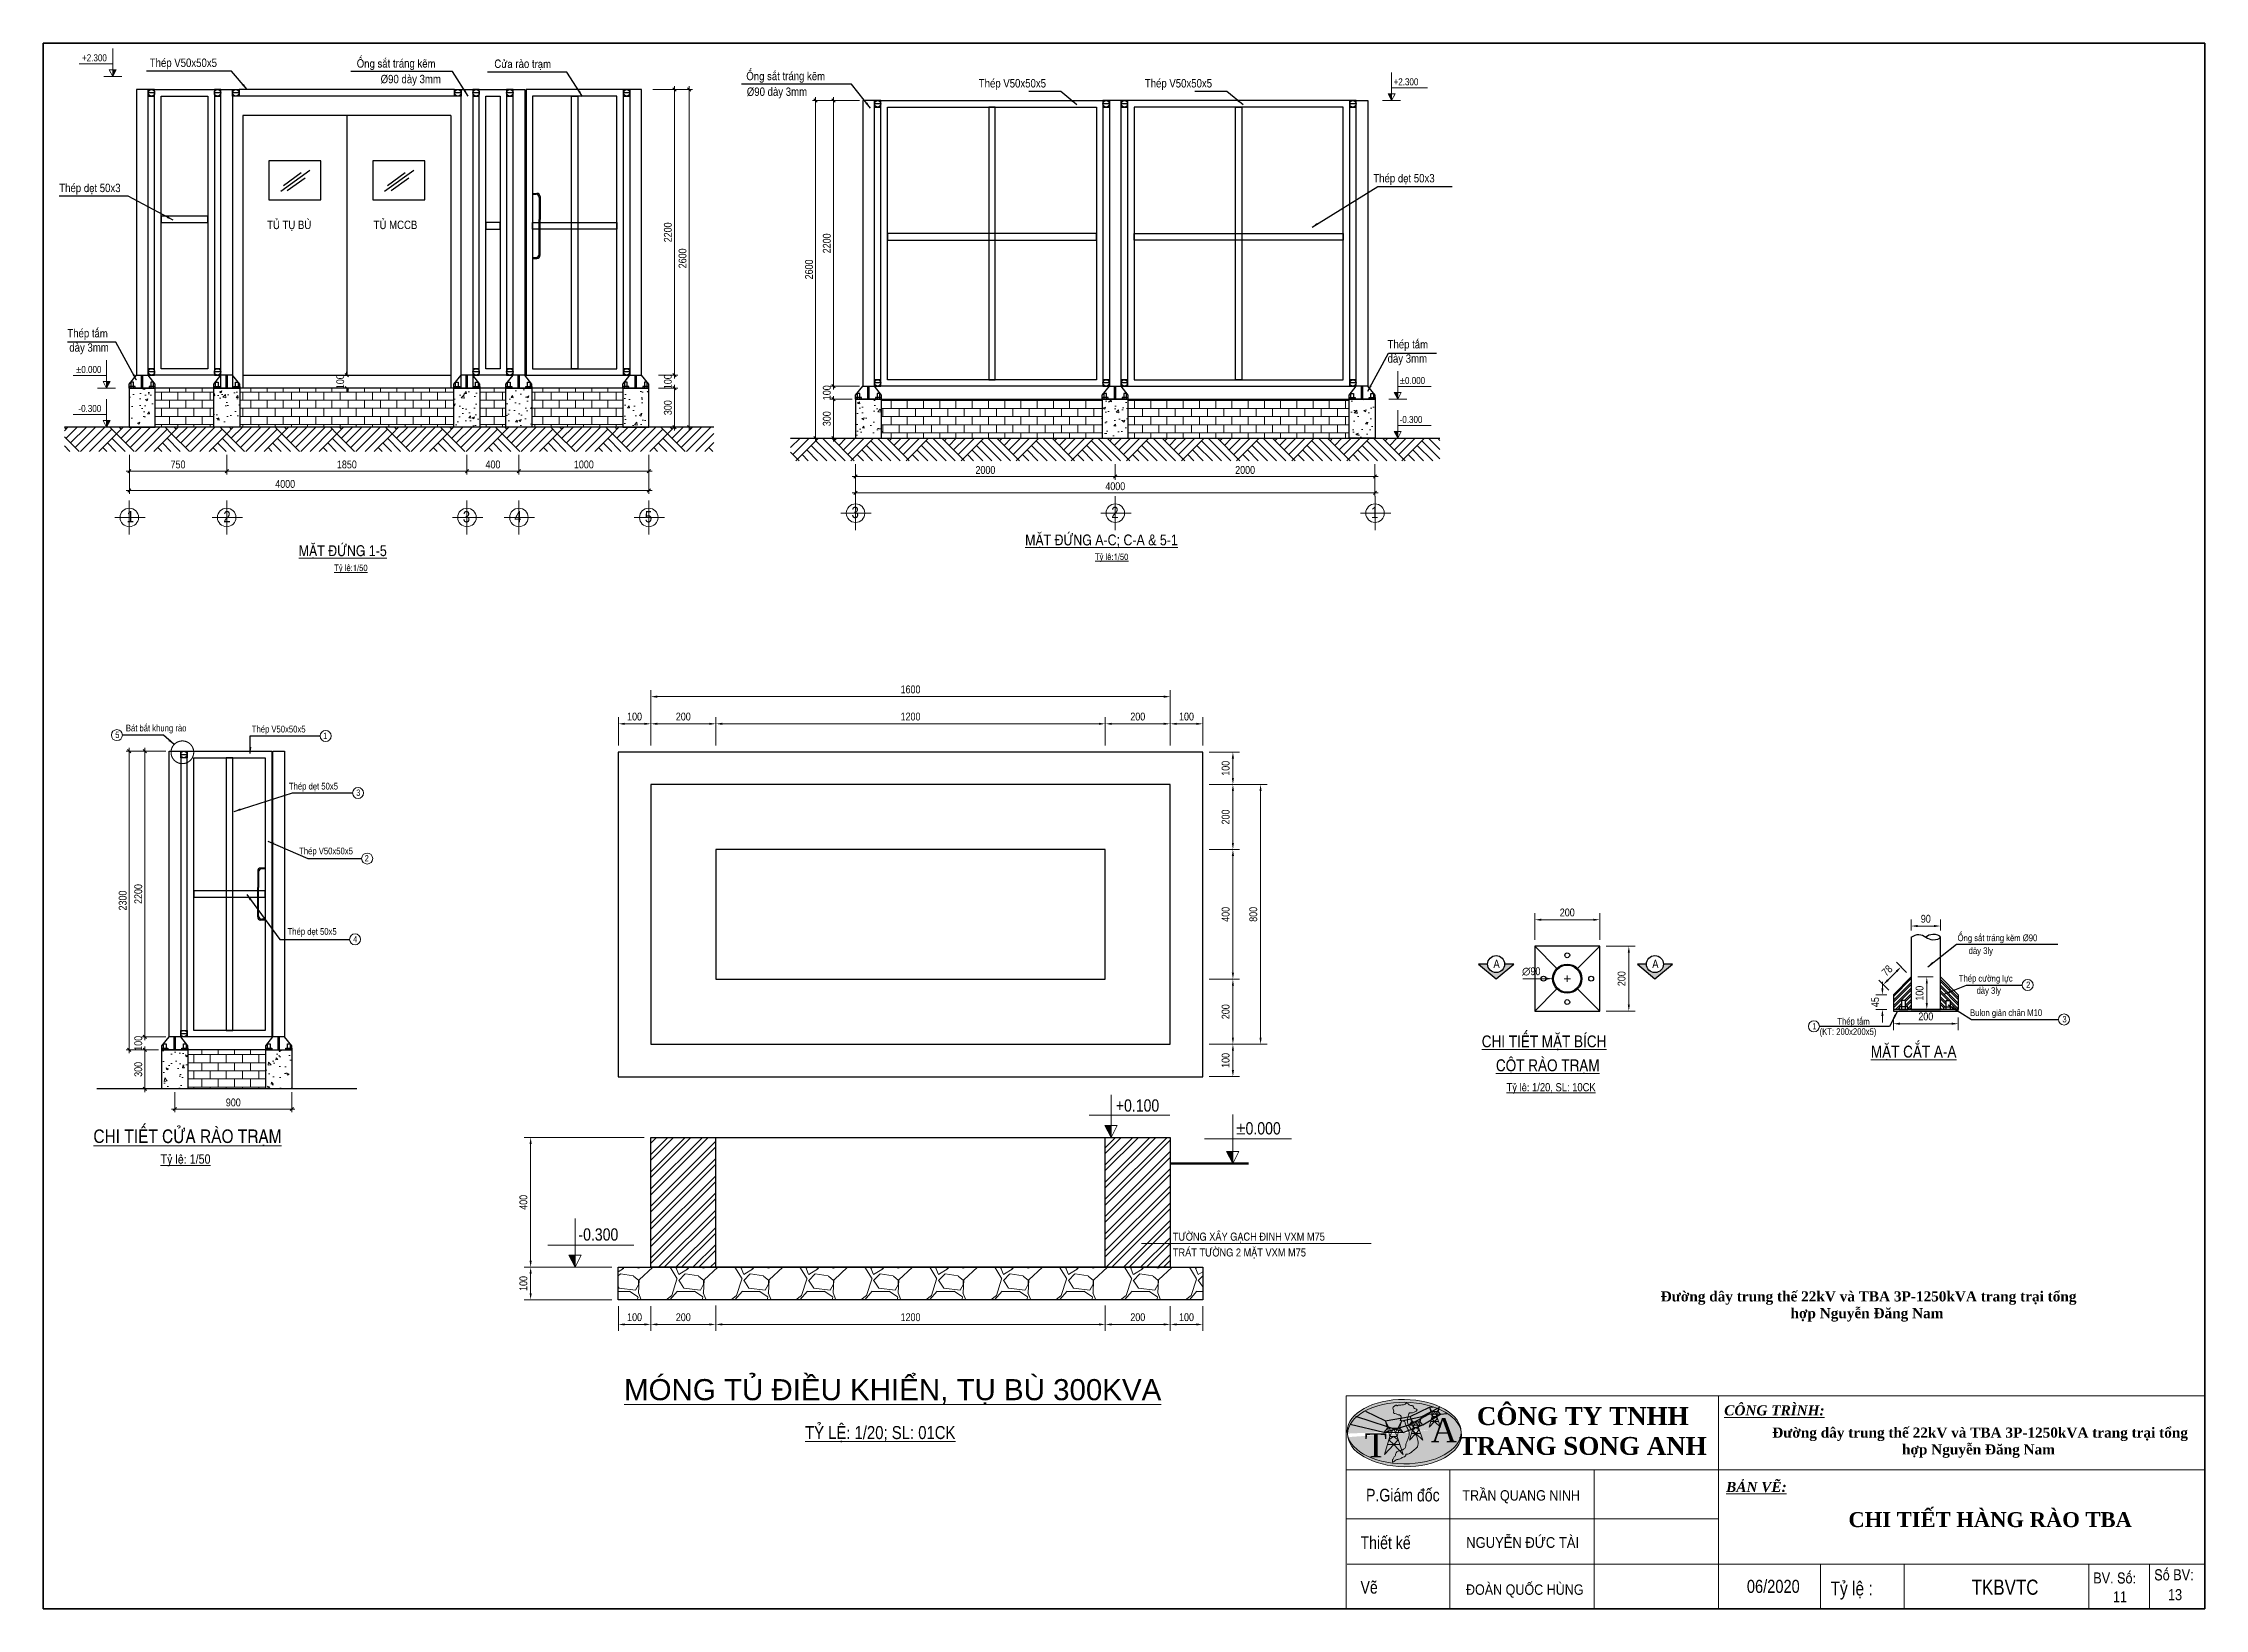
# Model space of a CAD drawing. Header units: millimetres. Extents: x 330554 to 656471, y 11007 to 130943.
# Drawn here: x 411156 to 444445, y 38045 to 62159 of the extents above; entities that cross this region are included whole.
import ezdxf
from ezdxf.enums import TextEntityAlignment as Align

# ---------------------------------------------------------------- set-up
doc = ezdxf.new("R2010")
doc.units = ezdxf.units.MM
doc.header["$LTSCALE"] = 6
doc.linetypes.add('DASHED2', pattern=[9.525, 6.35, -3.175])
for name, color, linetype, lineweight in [('6', 6, 'Continuous', 50), ('8', 8, 'Continuous', 9), ('Duongcoban', 4, 'Continuous', 30), ('HACTH', 253, 'Continuous', 5), ('Hatch', 250, 'Continuous', 13), ('Khung', 7, 'Continuous', 20), ('Khung ten', 7, 'Continuous', 20), ('netlonkhungten', 32, 'Continuous', 35), ('Text', 7, 'Continuous', 13)]:
    doc.layers.add(name, color=color, linetype=linetype, lineweight=lineweight)
for name, color, linetype in [('BULONG', 7, 'Continuous'), ('Cot', 150, 'Continuous'), ('DO', 1, 'Continuous'), ('Khung Bao', 101, 'Continuous'), ('Nen TBA', 193, 'Continuous'), ('Thep', 11, 'Continuous'), ('Tu MCCB+Tu Bu', 30, 'Continuous')]:
    doc.layers.add(name, color=color, linetype=linetype)
doc.styles.add('ktenBCKT_6o$0$VN', font='arial.ttf')
doc.styles.get("Standard").update_dxf_attribs({"font": 'VHELVCN.TTF', "height": 120})
doc.styles.add('VN', font='VHELVEN.TTF')
doc.styles.add('Vni-helvecondense', font='VHELVCN.TTF')
doc.styles.add('VNI-Time', font='VTIMESN.TTF', dxfattribs={"width": 0.9})
doc.dimstyles.new('kt-20', dxfattribs={"dimtxt": 120, "dimasz": 100, "dimexe": 100, "dimexo": 100, "dimgap": 50, "dimtad": 1, "dimtoh": 1, "dimdec": 0, "dimlfac": 0.2, "dimzin": 1, "dimdsep": 46, "dimtxsty": 'Standard', "dimcen": 50, "dimdle": 100, "dimclrd": 8, "dimclre": 8, "dimclrt": 7, "dimadec": 0, "dimazin": 0, "dimtfac": 1, "dimtdec": 0, "dimtix": 1, "dimtofl": 0, "dimtmove": 0, "dimatfit": 3, "dimfxl": 100, "dimtolj": 1, "dimtzin": 1, "dimlwd": 9, "dimlwe": 5, "dimarcsym": 0})
doc.dimstyles.new('kt-50', dxfattribs={"dimtxt": 120, "dimasz": 50, "dimexe": 50, "dimexo": 50, "dimgap": 40, "dimtad": 1, "dimtoh": 1, "dimdec": 0, "dimlfac": 0.5, "dimzin": 1, "dimdsep": 46, "dimtxsty": 'Standard', "dimblk": 'OBLIQUE', "dimcen": 50, "dimdle": 50, "dimclrd": 8, "dimclre": 8, "dimclrt": 7, "dimadec": 0, "dimazin": 0, "dimtfac": 1, "dimtdec": 0, "dimtix": 1, "dimtofl": 0, "dimtmove": 0, "dimatfit": 3, "dimldrblk": 'ARCHTICK', "dimfxl": 1, "dimtolj": 1, "dimtzin": 1, "dimlwd": -1, "dimlwe": -1, "dimarcsym": 0})
doc.dimstyles.new('Mui Ten', dxfattribs={"dimtxt": 100, "dimasz": 100, "dimexe": 0.18, "dimexo": 50, "dimgap": 20, "dimtad": 2, "dimtoh": 1, "dimdec": 0, "dimzin": 0, "dimdsep": 46, "dimtxsty": 'Standard', "dimcen": 0.09, "dimclrd": 2, "dimclre": 2, "dimclrt": 2, "dimadec": 0, "dimazin": 0, "dimtfac": 1, "dimtdec": 0, "dimtofl": 0, "dimtmove": 0, "dimatfit": 3, "dimfxl": 1, "dimtolj": 1, "dimtzin": 0, "dimarcsym": 0})

msp = doc.modelspace()

# ---------------------------------------------------------------- texts
at = {"layer": 'Khung ten', "color": 4, "attachment_point": 5, "style": 'VN'}
for s, insert, char_height, width in [(' {\\fTimes New Roman|b1|i0|c0|p18;\\H1.227x;Đường dây trung thế 22kV và TBA 3P-1250kVA trang trại tổng hợp Nguyễn Đăng Nam}', (439242.893, 42700.64), 126.708546, 6440.59973), (' {\\fTimes New Roman|b1|i0|c0|p18;\\H1.227x;Đường dây trung thế 22kV và TBA 3P-1250kVA trang trại tổng hợp Nguyễn Đăng Nam}', (440959.873, 40602.459), 126.708546, 6440.59973), ('{\\fTimes New Roman|b1|i0|c0|p18;CHI TIẾT HÀNG RÀO TBA}', (441139.971, 39416.231), 230.1375, 6333.20246)]:
    msp.add_mtext(s, dxfattribs=dict(at, insert=insert, char_height=char_height, width=width))
at = {"layer": 'Text'}
for s, height, p in [('+2.300', 108, (411753.665, 61880.24)), ('Theùp V50x50x5', 129.024, (412796.266, 61793.469)), ('OÁng saét traùng keõm', 129.024, (415984.568, 61784.071)), ('Þ90 daøy 3mm', 129.024, (416352.294, 61542.205)), ('Cöûa raøo traïm', 129.024, (418103.985, 61777.995)), ('OÁng saét traùng keõm', 129.024, (421983.928, 61589.591)), ('Theùp V50x50x5', 129.024, (425564.086, 61477.656)), ('Theùp V50x50x5', 129.024, (428121.182, 61477.656)), ('+2.300', 108, (431952.085, 61510.432)), ('Þ90 daøy 3mm', 129.024, (421991.612, 61347.725)), ('Theùp deït 50x3', 129.024, (411402.807, 59866.118)), ('Theùp deït 50x3', 129.024, (431640.015, 60015.414)), ('TUÛ TUÏ BUØ', 129.024, (414603.807, 59296.75)), ('TUÛ MCCB', 129.024, (416245.034, 59296.75)), ('Theùp taám', 129.024, (411527.017, 57628.183)), ('Theùp taám', 129.024, (431860.053, 57458.375)), ('daøy 3mm', 129.024, (411557.837, 57407.555)), ('daøy 3mm', 129.024, (431860.053, 57237.747)), ('±0.000', 108, (411660.111, 57079.437)), ('±0.000', 108, (432045.639, 56909.629)), ('-0.300', 108, (411698.567, 56479.437)), ('-0.300', 108, (432045.639, 56309.629)), ('1', 174.182, (412443.319, 54778.476)), ('2', 174.182, (413931.069, 54778.476)), ('3', 174.182, (417618.78, 54778.476)), ('4', 174.182, (418410.653, 54778.476)), ('5', 174.182, (420421.914, 54778.476)), ('3', 174.182, (423605.371, 54844.831)), ('2', 174.182, (427605.371, 54844.831)), ('1', 174.182, (431605.371, 54844.831)), ('%%uMAËT ÑÖÙNG A-C; C-A & 5-1', 166.4041, (426278.002, 54425.119)), ('%%UMAËT ÑÖÙNG 1-5', 166.4041, (415090.86, 54259.255)), ('%%uTyû leä:1/50', 102.40508, (427353.967, 54199.049)), ('%%uTyû leä:1/50', 102.40508, (415637.582, 54028.834)), ('Baùt baét khung raøo', 103.2192, (412428.542, 51558.722)), ('Theùp V50x50x5', 103.2192, (414367.56, 51542.555)), ('Theùp deït 50x5', 103.2192, (414939.379, 50663.607)), ('3', 96.768, (415976.015, 50566.414)), ('Theùp V50x50x5', 103.2192, (415097.038, 49665.566)), ('Theùp deït 50x5', 103.2192, (414919.127, 48425.597)), ('4', 96.768, (415929.911, 48311.029)), ('OÁng saét traùng keõm Þ90', 103.2192, (440638.756, 48327.856)), ('daøy 3ly', 103.2192, (440808.419, 48129.955)), ('Theùp cöôøng löïc', 103.2192, (440656.822, 47705.062)), ('daøy 3ly', 103.2192, (440930.318, 47516.227)), ('Bulon giaûn chaân M10', 103.2192, (440830.286, 47174.059)), ('%%UCHI TIEÁT MAËT BÍCH', 182.00448, (433309.958, 46693.522)), ('(KT: 200x200x5)', 103.2192, (438513.881, 46883.121)), ('Theùp taám', 103.2192, (438786.223, 47042.205)), ('%%UMAËT CAÉT A-A', 182.00448, (439303.343, 46535.554)), ('%%UCOÄT RAØO TRAÏM', 182.00448, (433529.378, 46324.913)), ('%%UTyû leä: 1/20, SL: 10CK', 126.0017, (433693.237, 46015.04)), ('+0.100', 189, (427674.698, 45702.114)), ('%%UCHI TIEÁT CÖÛA RAØO TRAÏM', 208.00512, (411928.652, 45219.226)), ('±0.000', 189, (429527.862, 45350.69)), ('%%UTyû leä: 1/50', 144.00194, (412963.529, 44900.197)), ('-0.300', 189, (419398.599, 43715.402)), ('TÖÔØNG XAÂY GAÏCH ÑINH VXM M75', 123.86304, (428553.18, 43714.617)), ('TRAÙT TÖÔØNG 2 MAËT VXM M75', 123.86304, (428553.18, 43470.826)), ('%%UTYÛ LEÄ: 1/20; SL: 01CK', 200, (422888.44, 40658.881))]:
    msp.add_text(s, height=height, dxfattribs=at).set_placement(p)
for p in [(433538.319, 47976.969), (435984.33, 47976.969)]:
    msp.add_text('A', height=129.024, dxfattribs=at).set_placement(p, align=Align.MIDDLE_CENTER)
for s, height, style, p in [('%%UMOÙNG TUÛ ÑIEÀU KHIEÅN, TUÏ BUØ 300KVA', 325, 'VN', (420101.156, 41257.105)), ('BV. Soá: ', 169.5687, 'Vni-helvecondense', (442728.283, 38434.046)), (' Soá BV: ', 170.5661, 'Vni-helvecondense', (443612.757, 38482.222))]:
    msp.add_text(s, height=height, dxfattribs=dict(at, style=style)).set_placement(p)
at = {"layer": 'Text', "style": 'VNI-Time', "width": 0.9}
for s, height, p in [('TRAÀN QUANG NINH', 160.25644, (433917.711, 39710.864)), ('NGUYEÃN ÑÖÙC TAØI', 166.24711, (433940.033, 38982.066)), ('ÑOAØN QUOÁC HUØNG', 160.25644, (433972.812, 38259.541))]:
    msp.add_text(s, height=height, dxfattribs=at).set_placement(p, align=Align.CENTER)
at = {"layer": 'Text', "style": 'Vni-helvecondense'}
for s, height, p in [('11', 169.5687, (443139.201, 38144.22)), ('13', 170.5661, (443987.27, 38176.519))]:
    msp.add_text(s, height=height, dxfattribs=at).set_placement(p, align=Align.CENTER)
at = {"layer": 'Text', "char_height": 96.768, "width": 119.952, "attachment_point": 5}
for s, insert in [('5', (412297.562, 51505.316)), ('1', (415499.034, 51491.71)), ('2', (416137.434, 49604.191)), ('2', (441726.088, 47655.667)), ('1', (438432.676, 47018.709)), ('3', (442285.575, 47124.664))]:
    msp.add_mtext(s, dxfattribs=dict(at, insert=insert))
at = {"layer": 'Text'}
for s, insert, char_height, width, attachment_point, style in [('{\\fTimes New Roman|b1|i0|c0|p18;CÔNG TY TNHH\\PTRANG SONG ANH}', (434866.439, 41150.141), 275.6697, 4838.00325, 2, 'VN'), ('{\\fTimes New Roman|b1|i1|c0|p18;\\LCÔNG TRÌNH: }', (437817.302, 41099.621), 155.4453, 6785.23616, 5, 'ktenBCKT_6o$0$VN'), ('{\\fTimes New Roman|b1|i1|c0|p18;\\LBẢN VẼ: }', (437539.63, 39919.651), 155.4453, 6785.23616, 5, 'ktenBCKT_6o$0$VN'), ('{\\fArial|b0|i0|c0|p34;\\W0.8;P.\\fArial|b0|i0|c238|p34;G\\fArial|b0|i0|c0|p34;iám\\fArial|b0|i0|c238|p34; đ\\fArial|b0|i0|c0|p34;ốc}', (431527.793, 39793.992), 194.306621, 2168.09404, 4, 'VN'), ('{\\fArial|b0|i0|c238|p34;\\W0.8;Thi\\fArial|b0|i0|c0|p34;ết kế }', (431443.124, 39060.34), 194.30662, 2168.09404, 4, 'VN'), ('{\\fArial|b0|i0|c0|p34;\\W0.8;Vẽ}', (431443.124, 38374.397), 194.30662, 2168.09404, 4, 'VN'), ('{\\W0.8; 06\\fArial|b0|i0|c238|p34;/20\\fArial|b0|i0|c0|p34;20}', (437330.635, 38388.436), 201.57015, 1293.26826, 4, 'VN'), ('{\\fArial|b0|i0|c238|p34;\\W0.8;T\\fArial|b0|i0|c0|p34;ỷ lệ : }', (438681.351, 38325.154), 213.73728, 2384.90345, 4, 'VN'), ('{\\W0.8;TKBVTC}', (440856.201, 38375.158), 233.16795, 2168.09404, 4, 'VN')]:
    msp.add_mtext(s, dxfattribs=dict(at, insert=insert, char_height=char_height, width=width, attachment_point=attachment_point, style=style))

# ---------------------------------------------------------------- blocks, each defined once
blk = doc.blocks.new('_Oblique')
at = {"color": 0, "lineweight": -2}
blk.add_line((-0.5, -0.5), (0.5, 0.5), dxfattribs=at)
blk = doc.blocks.new('*D528')
at = {"layer": '8', "color": 8, "transparency": 16777216}
for p, q in [((413183, 46003), (413183, 45692)), ((414983, 46003), (414983, 45692)), ((415033, 45742), (413133, 45742))]:
    blk.add_line(p, q, dxfattribs=at)
at = {"layer": 'Defpoints', "color": 0, "transparency": 16777216}
for p in [(413183, 46053), (414983, 46053), (413183, 45742)]:
    blk.add_point(p, dxfattribs=at)
at = {"layer": '8', "color": 8, "transparency": 16777216, "xscale": 50, "yscale": 50, "zscale": 50, "rotation": 180}
blk.add_blockref('_Oblique', (413183, 45742), dxfattribs=at)
at = {"layer": '8', "color": 8, "transparency": 16777216, "xscale": 50, "yscale": 50, "zscale": 50}
blk.add_blockref('_Oblique', (414983, 45742), dxfattribs=at)
at = {"layer": '8', "color": 7, "transparency": 16777216, "insert": (414083, 45843), "char_height": 120, "attachment_point": 5}
blk.add_mtext('\\A1;900', dxfattribs=at)
blk = doc.blocks.new('_ArchTick')
at = {"color": 0, "const_width": 0.15}
blk.add_lwpolyline([(-0.5, -0.5), (0.5, 0.5)], dxfattribs=at)
blk = doc.blocks.new('*D529')
at = {"layer": '8', "color": 8, "transparency": 16777216}
for p, q in [((412481, 51304), (412481, 46603)), ((413043, 51254), (412431, 51254)), ((412933, 46653), (412431, 46653))]:
    blk.add_line(p, q, dxfattribs=at)
at = {"layer": 'Defpoints', "color": 0, "transparency": 16777216}
for p in [(413093, 51254), (412481, 46653), (412983, 46653)]:
    blk.add_point(p, dxfattribs=at)
at = {"layer": '8', "color": 8, "transparency": 16777216, "xscale": 50, "yscale": 50, "zscale": 50}
for p, rotation in [((412481, 51254), 90), ((412481, 46653), 270)]:
    blk.add_blockref('_Oblique', p, dxfattribs=dict(at, rotation=rotation))
at = {"layer": '8', "color": 7, "transparency": 16777216, "insert": (412380, 48954), "char_height": 120, "attachment_point": 5, "rotation": 90}
blk.add_mtext('\\A1;2300', dxfattribs=at)
blk = doc.blocks.new('*D530')
at = {"layer": 'Defpoints', "color": 0, "transparency": 16777216}
for p in [(412722, 46653), (412983, 46653), (413093, 46854)]:
    blk.add_point(p, dxfattribs=at)
at = {"layer": 'Text', "color": 8, "transparency": 16777216}
for p, q in [((413043, 46854), (412672, 46854)), ((412933, 46653), (412672, 46653)), ((412722, 46854), (412722, 46904)), ((412722, 46653), (412722, 46603))]:
    blk.add_line(p, q, dxfattribs=at)
at = {"layer": 'Text', "color": 8, "transparency": 16777216, "xscale": 50, "yscale": 50, "zscale": 50}
for p, rotation in [((412722, 46854), 270), ((412722, 46653), 90)]:
    blk.add_blockref('_Oblique', p, dxfattribs=dict(at, rotation=rotation))
at = {"layer": 'Text', "color": 7, "transparency": 16777216, "insert": (412620, 46754), "char_height": 120, "attachment_point": 5, "rotation": 90}
blk.add_mtext('\\A1;100', dxfattribs=at)
blk = doc.blocks.new('*D531')
at = {"layer": '8', "color": 8, "transparency": 16777216}
for p, q in [((412722, 51304), (412722, 46804)), ((413043, 51254), (412672, 51254)), ((413043, 46854), (412672, 46854))]:
    blk.add_line(p, q, dxfattribs=at)
at = {"layer": 'Defpoints', "color": 0, "transparency": 16777216}
for p in [(413093, 51254), (412722, 46854), (413093, 46854)]:
    blk.add_point(p, dxfattribs=at)
at = {"layer": '8', "color": 8, "transparency": 16777216, "xscale": 50, "yscale": 50, "zscale": 50}
for p, rotation in [((412722, 51254), 90), ((412722, 46854), 270)]:
    blk.add_blockref('_Oblique', p, dxfattribs=dict(at, rotation=rotation))
at = {"layer": '8', "color": 7, "transparency": 16777216, "insert": (412620, 49054), "char_height": 120, "attachment_point": 5, "rotation": 90}
blk.add_mtext('\\A1;2200', dxfattribs=at)
blk = doc.blocks.new('bulong')
for points in [[(0, 0), (184, 0), (184, 51), (0, 51)], [(51, 0), (133, 0), (133, 182), (51, 182)]]:
    blk.add_lwpolyline(points, close=True)
blk = doc.blocks.new('*D473')
at = {"layer": 'Defpoints', "color": 0, "transparency": 16777216}
for p in [(439924, 47776), (439924, 47276), (440164, 47276)]:
    blk.add_point(p, dxfattribs=at)
at = {"layer": 'Khung Bao', "color": 8, "lineweight": 5, "transparency": 16777216}
for p, q in [((440024, 47776), (440264, 47776)), ((440024, 47276), (440264, 47276))]:
    blk.add_line(p, q, dxfattribs=at)
at = {"layer": 'Khung Bao', "color": 8, "lineweight": 9, "transparency": 16777216}
blk.add_line((440164, 47676), (440164, 47376), dxfattribs=at)
at = {"layer": 'Khung Bao', "color": 8, "transparency": 16777216}
for points in [[(440148, 47676), (440181, 47676), (440164, 47776)], [(440148, 47376), (440181, 47376), (440164, 47276)]]:
    blk.add_solid(points, dxfattribs=at)
at = {"layer": 'Khung Bao', "color": 7, "transparency": 16777216, "insert": (440053, 47526), "char_height": 120, "attachment_point": 5, "rotation": 90}
blk.add_mtext('\\A1;100', dxfattribs=at)
blk = doc.blocks.new('*D474')
at = {"layer": 'Defpoints', "color": 0, "transparency": 16777216}
for p in [(439768, 47932), (439924, 47776), (439649, 47501)]:
    blk.add_point(p, dxfattribs=at)
at = {"layer": 'Khung Bao', "color": 8, "lineweight": 5, "transparency": 16777216}
for p, q in [((439854, 47847), (439698, 48003)), ((439579, 47572), (439423, 47728))]:
    blk.add_line(p, q, dxfattribs=at)
at = {"layer": 'Khung Bao', "color": 8, "lineweight": 9, "transparency": 16777216}
blk.add_line((439564, 47728), (439698, 47862), dxfattribs=at)
at = {"layer": 'Khung Bao', "color": 8, "transparency": 16777216}
for points in [[(439552, 47740), (439576, 47716), (439493, 47657)], [(439686, 47874), (439710, 47850), (439768, 47932)]]:
    blk.add_solid(points, dxfattribs=at)
at = {"layer": 'Khung Bao', "color": 7, "transparency": 16777216, "insert": (439552, 47874), "char_height": 120, "attachment_point": 5, "rotation": 45}
blk.add_mtext('\\A1;78', dxfattribs=at)
blk = doc.blocks.new('*D475')
at = {"layer": 'Defpoints', "color": 0, "transparency": 16777216}
for p in [(439480, 47501), (439649, 47501), (439649, 47276)]:
    blk.add_point(p, dxfattribs=at)
at = {"layer": 'Khung Bao', "color": 8, "lineweight": 9, "transparency": 16777216}
for p, q in [((439480, 47601), (439480, 47701)), ((439480, 47176), (439480, 47076))]:
    blk.add_line(p, q, dxfattribs=at)
at = {"layer": 'Khung Bao', "color": 8, "lineweight": 5, "transparency": 16777216}
for p, q in [((439549, 47501), (439380, 47501)), ((439549, 47276), (439380, 47276))]:
    blk.add_line(p, q, dxfattribs=at)
at = {"layer": 'Khung Bao', "color": 8, "transparency": 16777216}
for points in [[(439464, 47601), (439497, 47601), (439480, 47501)], [(439464, 47176), (439497, 47176), (439480, 47276)]]:
    blk.add_solid(points, dxfattribs=at)
at = {"layer": 'Khung Bao', "color": 7, "transparency": 16777216, "insert": (439369, 47389), "char_height": 120, "attachment_point": 5, "rotation": 90}
blk.add_mtext('\\A1;45', dxfattribs=at)
blk = doc.blocks.new('*D476')
at = {"layer": 'Defpoints', "color": 0, "transparency": 16777216}
for p in [(439924, 48391), (440374, 48561), (440374, 48391)]:
    blk.add_point(p, dxfattribs=at)
at = {"layer": 'Khung Bao', "color": 8, "lineweight": 5, "transparency": 16777216}
for p, q in [((439924, 48491), (439924, 48661)), ((440374, 48491), (440374, 48661))]:
    blk.add_line(p, q, dxfattribs=at)
at = {"layer": 'Khung Bao', "color": 8, "lineweight": 9, "transparency": 16777216}
blk.add_line((440024, 48561), (440274, 48561), dxfattribs=at)
at = {"layer": 'Khung Bao', "color": 8, "transparency": 16777216}
for points in [[(440024, 48578), (440024, 48544), (439924, 48561)], [(440274, 48578), (440274, 48544), (440374, 48561)]]:
    blk.add_solid(points, dxfattribs=at)
at = {"layer": 'Khung Bao', "color": 7, "transparency": 16777216, "insert": (440149, 48672), "char_height": 120, "attachment_point": 5}
blk.add_mtext('\\A1;90', dxfattribs=at)
blk = doc.blocks.new('*D477')
at = {"layer": 'Defpoints', "color": 0, "transparency": 16777216}
for p in [(439649, 47251), (440649, 47251), (440649, 47056)]:
    blk.add_point(p, dxfattribs=at)
at = {"layer": 'Khung Bao', "color": 8, "lineweight": 5, "transparency": 16777216}
for p, q in [((439649, 47151), (439649, 46956)), ((440649, 47151), (440649, 46956))]:
    blk.add_line(p, q, dxfattribs=at)
at = {"layer": 'Khung Bao', "color": 8, "lineweight": 9, "transparency": 16777216}
blk.add_line((439749, 47056), (440549, 47056), dxfattribs=at)
at = {"layer": 'Khung Bao', "color": 8, "transparency": 16777216}
for points in [[(439749, 47073), (439749, 47040), (439649, 47056)], [(440549, 47073), (440549, 47040), (440649, 47056)]]:
    blk.add_solid(points, dxfattribs=at)
at = {"layer": 'Khung Bao', "color": 7, "transparency": 16777216, "insert": (440149, 47168), "char_height": 120, "attachment_point": 5}
blk.add_mtext('\\A1;200', dxfattribs=at)
blk = doc.blocks.new('*D354')
at = {"layer": 'Defpoints', "color": 0, "transparency": 16777216}
for p in [(434402, 47750), (434852, 47750)]:
    blk.add_point(p, dxfattribs=at)
at = {"layer": 'Khung Bao', "color": 8, "lineweight": 9, "transparency": 16777216}
blk.add_line((433942, 47750), (434302, 47750), dxfattribs=at)
at = {"layer": 'Khung Bao', "color": 8, "lineweight": 5, "transparency": 16777216}
for p, q in [((434577, 47750), (434677, 47750)), ((434627, 47700), (434627, 47800))]:
    blk.add_line(p, q, dxfattribs=at)
at = {"layer": 'Khung Bao', "color": 8, "transparency": 16777216}
blk.add_solid([(434302, 47767), (434302, 47733), (434402, 47750)], dxfattribs=at)
at = {"layer": 'Khung Bao', "color": 7, "transparency": 16777216, "insert": (434072, 47861), "char_height": 120, "attachment_point": 5}
blk.add_mtext('\\A1;∅90', dxfattribs=at)
blk = doc.blocks.new('*D478')
at = {"layer": 'Defpoints', "color": 0, "transparency": 16777216}
for p in [(435127, 48250), (435127, 47250), (435575, 47250)]:
    blk.add_point(p, dxfattribs=at)
at = {"layer": 'Khung Bao', "color": 8, "lineweight": 5, "transparency": 16777216}
for p, q in [((435227, 48250), (435675, 48250)), ((435227, 47250), (435675, 47250))]:
    blk.add_line(p, q, dxfattribs=at)
at = {"layer": 'Khung Bao', "color": 8, "lineweight": 9, "transparency": 16777216}
blk.add_line((435575, 48150), (435575, 47350), dxfattribs=at)
at = {"layer": 'Khung Bao', "color": 8, "transparency": 16777216}
for points in [[(435559, 48150), (435592, 48150), (435575, 48250)], [(435559, 47350), (435592, 47350), (435575, 47250)]]:
    blk.add_solid(points, dxfattribs=at)
at = {"layer": 'Khung Bao', "color": 7, "transparency": 16777216, "insert": (435464, 47750), "char_height": 120, "attachment_point": 5, "rotation": 90}
blk.add_mtext('\\A1;200', dxfattribs=at)
blk = doc.blocks.new('*D479')
at = {"layer": 'Defpoints', "color": 0, "transparency": 16777216}
for p in [(435127, 48658), (434127, 48250), (435127, 48250)]:
    blk.add_point(p, dxfattribs=at)
at = {"layer": 'Khung Bao', "color": 8, "lineweight": 5, "transparency": 16777216}
for p, q in [((434127, 48350), (434127, 48758)), ((435127, 48350), (435127, 48758))]:
    blk.add_line(p, q, dxfattribs=at)
at = {"layer": 'Khung Bao', "color": 8, "lineweight": 9, "transparency": 16777216}
blk.add_line((434227, 48658), (435027, 48658), dxfattribs=at)
at = {"layer": 'Khung Bao', "color": 8, "transparency": 16777216}
for points in [[(434227, 48674), (434227, 48641), (434127, 48658)], [(435027, 48674), (435027, 48641), (435127, 48658)]]:
    blk.add_solid(points, dxfattribs=at)
at = {"layer": 'Khung Bao', "color": 7, "transparency": 16777216, "insert": (434627, 48769), "char_height": 120, "attachment_point": 5}
blk.add_mtext('\\A1;200', dxfattribs=at)
blk = doc.blocks.new('*D332')
at = {"layer": 'Defpoints', "color": 0, "transparency": 16777216}
for p in [(412482, 55871), (420482, 55871), (420482, 55269)]:
    blk.add_point(p, dxfattribs=at)
at = {"layer": 'Text', "color": 8, "transparency": 16777216}
for p, q in [((412482, 55821), (412482, 55219)), ((420482, 55821), (420482, 55219)), ((412432, 55269), (420532, 55269))]:
    blk.add_line(p, q, dxfattribs=at)
at = {"layer": 'Text', "color": 8, "transparency": 16777216, "xscale": 50, "yscale": 50, "zscale": 50, "rotation": 180}
blk.add_blockref('_Oblique', (412482, 55269), dxfattribs=at)
at = {"layer": 'Text', "color": 8, "transparency": 16777216, "xscale": 50, "yscale": 50, "zscale": 50}
blk.add_blockref('_Oblique', (420482, 55269), dxfattribs=at)
at = {"layer": 'Text', "color": 7, "transparency": 16777216, "insert": (414882, 55370), "char_height": 120, "attachment_point": 5}
blk.add_mtext('\\A1;4000', dxfattribs=at)
blk = doc.blocks.new('*D333')
at = {"layer": '8', "color": 8, "transparency": 16777216}
for p, q in [((412482, 55821), (412482, 55518)), ((413982, 55821), (413982, 55518)), ((414032, 55568), (412432, 55568))]:
    blk.add_line(p, q, dxfattribs=at)
at = {"layer": 'Defpoints', "color": 0, "transparency": 16777216}
for p in [(412482, 55871), (413982, 55871), (412482, 55568)]:
    blk.add_point(p, dxfattribs=at)
at = {"layer": '8', "color": 8, "transparency": 16777216, "xscale": 50, "yscale": 50, "zscale": 50, "rotation": 180}
blk.add_blockref('_Oblique', (412482, 55568), dxfattribs=at)
at = {"layer": '8', "color": 8, "transparency": 16777216, "xscale": 50, "yscale": 50, "zscale": 50}
blk.add_blockref('_Oblique', (413982, 55568), dxfattribs=at)
at = {"layer": '8', "color": 7, "transparency": 16777216, "insert": (413232, 55670), "char_height": 120, "attachment_point": 5}
blk.add_mtext('\\A1;750', dxfattribs=at)
blk = doc.blocks.new('*D334')
at = {"layer": 'Defpoints', "color": 0, "transparency": 16777216}
for p in [(413982, 55871), (417682, 55871), (413982, 55568)]:
    blk.add_point(p, dxfattribs=at)
at = {"layer": 'Text', "color": 8, "transparency": 16777216}
for p, q in [((413982, 55821), (413982, 55518)), ((417682, 55821), (417682, 55518)), ((417732, 55568), (413932, 55568))]:
    blk.add_line(p, q, dxfattribs=at)
at = {"layer": 'Text', "color": 8, "transparency": 16777216, "xscale": 50, "yscale": 50, "zscale": 50, "rotation": 180}
blk.add_blockref('_Oblique', (413982, 55568), dxfattribs=at)
at = {"layer": 'Text', "color": 8, "transparency": 16777216, "xscale": 50, "yscale": 50, "zscale": 50}
blk.add_blockref('_Oblique', (417682, 55568), dxfattribs=at)
at = {"layer": 'Text', "color": 7, "transparency": 16777216, "insert": (415832, 55670), "char_height": 120, "attachment_point": 5}
blk.add_mtext('\\A1;1850', dxfattribs=at)
blk = doc.blocks.new('*D335')
at = {"layer": 'Defpoints', "color": 0, "transparency": 16777216}
for p in [(417682, 55871), (418482, 55871), (417682, 55568)]:
    blk.add_point(p, dxfattribs=at)
at = {"layer": 'Text', "color": 8, "transparency": 16777216}
for p, q in [((417682, 55821), (417682, 55518)), ((418482, 55821), (418482, 55518)), ((418532, 55568), (417632, 55568))]:
    blk.add_line(p, q, dxfattribs=at)
at = {"layer": 'Text', "color": 8, "transparency": 16777216, "xscale": 50, "yscale": 50, "zscale": 50, "rotation": 180}
blk.add_blockref('_Oblique', (417682, 55568), dxfattribs=at)
at = {"layer": 'Text', "color": 8, "transparency": 16777216, "xscale": 50, "yscale": 50, "zscale": 50}
blk.add_blockref('_Oblique', (418482, 55568), dxfattribs=at)
at = {"layer": 'Text', "color": 7, "transparency": 16777216, "insert": (418082, 55670), "char_height": 120, "attachment_point": 5}
blk.add_mtext('\\A1;400', dxfattribs=at)
blk = doc.blocks.new('*D336')
at = {"layer": 'Defpoints', "color": 0, "transparency": 16777216}
for p in [(418482, 55871), (420482, 55871), (418482, 55568)]:
    blk.add_point(p, dxfattribs=at)
at = {"layer": 'Text', "color": 8, "transparency": 16777216}
for p, q in [((418482, 55821), (418482, 55518)), ((420482, 55821), (420482, 55518)), ((420532, 55568), (418432, 55568))]:
    blk.add_line(p, q, dxfattribs=at)
at = {"layer": 'Text', "color": 8, "transparency": 16777216, "xscale": 50, "yscale": 50, "zscale": 50, "rotation": 180}
blk.add_blockref('_Oblique', (418482, 55568), dxfattribs=at)
at = {"layer": 'Text', "color": 8, "transparency": 16777216, "xscale": 50, "yscale": 50, "zscale": 50}
blk.add_blockref('_Oblique', (420482, 55568), dxfattribs=at)
at = {"layer": 'Text', "color": 7, "transparency": 16777216, "insert": (419482, 55670), "char_height": 120, "attachment_point": 5}
blk.add_mtext('\\A1;1000', dxfattribs=at)
blk = doc.blocks.new('*D290')
at = {"layer": 'Defpoints', "color": 0, "transparency": 16777216}
for p in [(420584, 57046), (420582, 56845), (420877, 56845)]:
    blk.add_point(p, dxfattribs=at)
at = {"layer": 'Text', "color": 8, "transparency": 16777216}
for p, q in [((420634, 57046), (420927, 57046)), ((420877, 57046), (420877, 57096)), ((420632, 56845), (420927, 56845)), ((420877, 56845), (420877, 56795))]:
    blk.add_line(p, q, dxfattribs=at)
at = {"layer": 'Text', "color": 8, "transparency": 16777216, "xscale": 50, "yscale": 50, "zscale": 50}
for p, rotation in [((420877, 57046), 270), ((420877, 56845), 90)]:
    blk.add_blockref('_Oblique', p, dxfattribs=dict(at, rotation=rotation))
at = {"layer": 'Text', "color": 7, "transparency": 16777216, "insert": (420776, 56945), "char_height": 120, "attachment_point": 5, "rotation": 90}
blk.add_mtext('\\A1;100', dxfattribs=at)
blk = doc.blocks.new('*D439')
at = {"layer": 'Defpoints', "color": 0, "transparency": 16777216}
for p in [(420582, 56845), (420482, 56245), (420877, 56245)]:
    blk.add_point(p, dxfattribs=at)
at = {"layer": 'Text', "color": 8, "transparency": 16777216}
for p, q in [((420632, 56845), (420927, 56845)), ((420877, 56895), (420877, 56195)), ((420532, 56245), (420927, 56245))]:
    blk.add_line(p, q, dxfattribs=at)
at = {"layer": 'Text', "color": 8, "transparency": 16777216, "xscale": 50, "yscale": 50, "zscale": 50}
for p, rotation in [((420877, 56845), 90), ((420877, 56245), 270)]:
    blk.add_blockref('_Oblique', p, dxfattribs=dict(at, rotation=rotation))
at = {"layer": 'Text', "color": 7, "transparency": 16777216, "insert": (420776, 56545), "char_height": 120, "attachment_point": 5, "rotation": 90}
blk.add_mtext('\\A1;300', dxfattribs=at)
blk = doc.blocks.new('*D440')
at = {"layer": 'Defpoints', "color": 0, "transparency": 16777216}
for p in [(420496, 61446), (421104, 61446), (420482, 56245)]:
    blk.add_point(p, dxfattribs=at)
at = {"layer": 'Text', "color": 8, "transparency": 16777216}
for p, q in [((420546, 61446), (421154, 61446)), ((421104, 56195), (421104, 61496)), ((420532, 56245), (421154, 56245))]:
    blk.add_line(p, q, dxfattribs=at)
at = {"layer": 'Text', "color": 8, "transparency": 16777216, "xscale": 50, "yscale": 50, "zscale": 50}
for p, rotation in [((421104, 61446), 90), ((421104, 56245), 270)]:
    blk.add_blockref('_Oblique', p, dxfattribs=dict(at, rotation=rotation))
at = {"layer": 'Text', "color": 7, "transparency": 16777216, "insert": (421002, 58845), "char_height": 120, "attachment_point": 5, "rotation": 90}
blk.add_mtext('\\A1;2600', dxfattribs=at)
blk = doc.blocks.new('*D291')
at = {"layer": 'Defpoints', "color": 0, "transparency": 16777216}
for p in [(420498, 61446), (420877, 61446), (420584, 57046)]:
    blk.add_point(p, dxfattribs=at)
at = {"layer": 'Text', "color": 8, "transparency": 16777216}
for p, q in [((420548, 61446), (420927, 61446)), ((420877, 56996), (420877, 61496)), ((420634, 57046), (420927, 57046))]:
    blk.add_line(p, q, dxfattribs=at)
at = {"layer": 'Text', "color": 8, "transparency": 16777216, "xscale": 50, "yscale": 50, "zscale": 50}
for p, rotation in [((420877, 61446), 90), ((420877, 57046), 270)]:
    blk.add_blockref('_Oblique', p, dxfattribs=dict(at, rotation=rotation))
at = {"layer": 'Text', "color": 7, "transparency": 16777216, "insert": (420776, 59246), "char_height": 120, "attachment_point": 5, "rotation": 90}
blk.add_mtext('\\A1;2200', dxfattribs=at)
blk = doc.blocks.new('*D441')
at = {"layer": 'Defpoints', "color": 0, "transparency": 16777216}
for p in [(415832, 57045), (415832, 56845), (415832, 56845)]:
    blk.add_point(p, dxfattribs=at)
at = {"layer": 'Khung Bao', "color": 8, "transparency": 16777216}
for p, q in [((415832, 57045), (415832, 57095)), ((415832, 56845), (415832, 56795))]:
    blk.add_line(p, q, dxfattribs=at)
at = {"layer": 'Khung Bao', "color": 8, "transparency": 16777216, "xscale": 50, "yscale": 50, "zscale": 50}
for p, rotation in [((415832, 57045), 270), ((415832, 56845), 90)]:
    blk.add_blockref('_Oblique', p, dxfattribs=dict(at, rotation=rotation))
at = {"layer": 'Khung Bao', "color": 7, "transparency": 16777216, "insert": (415730, 56945), "char_height": 120, "attachment_point": 5, "rotation": 90}
blk.add_mtext('\\A1;100', dxfattribs=at)
blk = doc.blocks.new('*D442')
at = {"layer": 'Defpoints', "color": 0, "transparency": 16777216}
for p in [(428513, 42805), (429013, 42805), (428513, 42424)]:
    blk.add_point(p, dxfattribs=at)
at = {"layer": 'Khung Bao', "color": 8, "lineweight": 5, "transparency": 16777216}
for p, q in [((428513, 42705), (428513, 42324)), ((429013, 42705), (429013, 42324))]:
    blk.add_line(p, q, dxfattribs=at)
at = {"layer": 'Khung Bao', "color": 8, "lineweight": 9, "transparency": 16777216}
blk.add_line((428913, 42424), (428613, 42424), dxfattribs=at)
at = {"layer": 'Khung Bao', "color": 8, "transparency": 16777216}
for points in [[(428613, 42441), (428613, 42408), (428513, 42424)], [(428913, 42441), (428913, 42408), (429013, 42424)]]:
    blk.add_solid(points, dxfattribs=at)
at = {"layer": 'Khung Bao', "color": 7, "transparency": 16777216, "insert": (428763, 42535), "char_height": 120, "attachment_point": 5}
blk.add_mtext('\\A1;100', dxfattribs=at)
blk = doc.blocks.new('*D443')
at = {"layer": 'Defpoints', "color": 0, "transparency": 16777216}
for p in [(420013, 42805), (420513, 42805), (420513, 42424)]:
    blk.add_point(p, dxfattribs=at)
at = {"layer": 'Khung Bao', "color": 8, "lineweight": 5, "transparency": 16777216}
for p, q in [((420013, 42705), (420013, 42324)), ((420513, 42705), (420513, 42324))]:
    blk.add_line(p, q, dxfattribs=at)
at = {"layer": 'Khung Bao', "color": 8, "lineweight": 9, "transparency": 16777216}
blk.add_line((420113, 42424), (420413, 42424), dxfattribs=at)
at = {"layer": 'Khung Bao', "color": 8, "transparency": 16777216}
for points in [[(420113, 42441), (420113, 42408), (420013, 42424)], [(420413, 42441), (420413, 42408), (420513, 42424)]]:
    blk.add_solid(points, dxfattribs=at)
at = {"layer": 'Khung Bao', "color": 7, "transparency": 16777216, "insert": (420263, 42535), "char_height": 120, "attachment_point": 5}
blk.add_mtext('\\A1;100', dxfattribs=at)
blk = doc.blocks.new('*D292')
at = {"layer": 'Defpoints', "color": 0, "transparency": 16777216}
for p in [(421513, 42815), (427513, 42805), (427513, 42424)]:
    blk.add_point(p, dxfattribs=at)
at = {"layer": 'Khung Bao', "color": 8, "lineweight": 5, "transparency": 16777216}
for p, q in [((421513, 42715), (421513, 42324)), ((427513, 42705), (427513, 42324))]:
    blk.add_line(p, q, dxfattribs=at)
at = {"layer": 'Khung Bao', "color": 8, "lineweight": 9, "transparency": 16777216}
blk.add_line((421613, 42424), (427413, 42424), dxfattribs=at)
at = {"layer": 'Khung Bao', "color": 8, "transparency": 16777216}
for points in [[(421613, 42441), (421613, 42408), (421513, 42424)], [(427413, 42441), (427413, 42408), (427513, 42424)]]:
    blk.add_solid(points, dxfattribs=at)
at = {"layer": 'Khung Bao', "color": 7, "transparency": 16777216, "insert": (424513, 42535), "char_height": 120, "attachment_point": 5}
blk.add_mtext('\\A1;1200', dxfattribs=at)
blk = doc.blocks.new('*D293')
at = {"layer": 'Defpoints', "color": 0, "transparency": 16777216}
for p in [(429013, 49741), (429013, 47741), (429478, 47741)]:
    blk.add_point(p, dxfattribs=at)
at = {"layer": 'Khung Bao', "color": 8, "lineweight": 5, "transparency": 16777216}
for p, q in [((429113, 49741), (429578, 49741)), ((429113, 47741), (429578, 47741))]:
    blk.add_line(p, q, dxfattribs=at)
at = {"layer": 'Khung Bao', "color": 8, "lineweight": 9, "transparency": 16777216}
blk.add_line((429478, 49641), (429478, 47841), dxfattribs=at)
at = {"layer": 'Khung Bao', "color": 8, "transparency": 16777216}
for points in [[(429461, 49641), (429494, 49641), (429478, 49741)], [(429461, 47841), (429494, 47841), (429478, 47741)]]:
    blk.add_solid(points, dxfattribs=at)
at = {"layer": 'Khung Bao', "color": 7, "transparency": 16777216, "insert": (429366, 48741), "char_height": 120, "attachment_point": 5, "rotation": 90}
blk.add_mtext('\\A1;400', dxfattribs=at)
blk = doc.blocks.new('*D444')
at = {"layer": 'Defpoints', "color": 0, "transparency": 16777216}
for p in [(418662, 43305), (420013, 43305), (420013, 42805)]:
    blk.add_point(p, dxfattribs=at)
at = {"layer": 'Khung Bao', "color": 8, "lineweight": 5, "transparency": 16777216}
for p, q in [((419913, 43305), (418562, 43305)), ((419913, 42805), (418562, 42805))]:
    blk.add_line(p, q, dxfattribs=at)
at = {"layer": 'Khung Bao', "color": 8, "lineweight": 9, "transparency": 16777216}
blk.add_line((418662, 42905), (418662, 43205), dxfattribs=at)
at = {"layer": 'Khung Bao', "color": 8, "transparency": 16777216}
for points in [[(418646, 43205), (418679, 43205), (418662, 43305)], [(418646, 42905), (418679, 42905), (418662, 42805)]]:
    blk.add_solid(points, dxfattribs=at)
at = {"layer": 'Khung Bao', "color": 7, "transparency": 16777216, "insert": (418551, 43055), "char_height": 120, "attachment_point": 5, "rotation": 90}
blk.add_mtext('\\A1;100', dxfattribs=at)
blk = doc.blocks.new('*D445')
at = {"layer": 'Defpoints', "color": 0, "transparency": 16777216}
for p in [(418662, 45305), (420513, 45305), (420013, 43305)]:
    blk.add_point(p, dxfattribs=at)
at = {"layer": 'Khung Bao', "color": 8, "lineweight": 5, "transparency": 16777216}
for p, q in [((420413, 45305), (418562, 45305)), ((419913, 43305), (418562, 43305))]:
    blk.add_line(p, q, dxfattribs=at)
at = {"layer": 'Khung Bao', "color": 8, "lineweight": 9, "transparency": 16777216}
blk.add_line((418662, 43405), (418662, 45205), dxfattribs=at)
at = {"layer": 'Khung Bao', "color": 8, "transparency": 16777216}
for points in [[(418646, 45205), (418679, 45205), (418662, 45305)], [(418646, 43405), (418679, 43405), (418662, 43305)]]:
    blk.add_solid(points, dxfattribs=at)
at = {"layer": 'Khung Bao', "color": 7, "transparency": 16777216, "insert": (418551, 44305), "char_height": 120, "attachment_point": 5, "rotation": 90}
blk.add_mtext('\\A1;400', dxfattribs=at)
blk = doc.blocks.new('*D299')
at = {"layer": '8', "color": 8, "transparency": 16777216}
for p, q in [((423666, 55677), (423666, 55434)), ((427666, 55677), (427666, 55434)), ((423616, 55484), (427716, 55484))]:
    blk.add_line(p, q, dxfattribs=at)
at = {"layer": 'Defpoints', "color": 0, "transparency": 16777216}
for p in [(423666, 55727), (427666, 55727), (427666, 55484)]:
    blk.add_point(p, dxfattribs=at)
at = {"layer": '8', "color": 8, "transparency": 16777216, "xscale": 50, "yscale": 50, "zscale": 50, "rotation": 180}
blk.add_blockref('_Oblique', (423666, 55484), dxfattribs=at)
at = {"layer": '8', "color": 8, "transparency": 16777216, "xscale": 50, "yscale": 50, "zscale": 50}
blk.add_blockref('_Oblique', (427666, 55484), dxfattribs=at)
at = {"layer": '8', "color": 7, "transparency": 16777216, "insert": (425666, 55585), "char_height": 120, "attachment_point": 5}
blk.add_mtext('\\A1;2000', dxfattribs=at)
blk = doc.blocks.new('*D300')
at = {"layer": '8', "color": 8, "transparency": 16777216}
for p, q in [((427666, 55677), (427666, 55434)), ((431666, 55677), (431666, 55434)), ((427616, 55484), (431716, 55484))]:
    blk.add_line(p, q, dxfattribs=at)
at = {"layer": 'Defpoints', "color": 0, "transparency": 16777216}
for p in [(427666, 55727), (431666, 55727), (431666, 55484)]:
    blk.add_point(p, dxfattribs=at)
at = {"layer": '8', "color": 8, "transparency": 16777216, "xscale": 50, "yscale": 50, "zscale": 50, "rotation": 180}
blk.add_blockref('_Oblique', (427666, 55484), dxfattribs=at)
at = {"layer": '8', "color": 8, "transparency": 16777216, "xscale": 50, "yscale": 50, "zscale": 50}
blk.add_blockref('_Oblique', (431666, 55484), dxfattribs=at)
at = {"layer": '8', "color": 7, "transparency": 16777216, "insert": (429666, 55585), "char_height": 120, "attachment_point": 5}
blk.add_mtext('\\A1;2000', dxfattribs=at)
blk = doc.blocks.new('*D301')
at = {"layer": '8', "color": 8, "transparency": 16777216}
for p, q in [((423666, 55677), (423666, 55184)), ((431666, 55677), (431666, 55184)), ((423616, 55234), (431716, 55234))]:
    blk.add_line(p, q, dxfattribs=at)
at = {"layer": 'Defpoints', "color": 0, "transparency": 16777216}
for p in [(423666, 55727), (431666, 55727), (431666, 55234)]:
    blk.add_point(p, dxfattribs=at)
at = {"layer": '8', "color": 8, "transparency": 16777216, "xscale": 50, "yscale": 50, "zscale": 50, "rotation": 180}
blk.add_blockref('_Oblique', (423666, 55234), dxfattribs=at)
at = {"layer": '8', "color": 8, "transparency": 16777216, "xscale": 50, "yscale": 50, "zscale": 50}
blk.add_blockref('_Oblique', (431666, 55234), dxfattribs=at)
at = {"layer": '8', "color": 7, "transparency": 16777216, "insert": (427666, 55335), "char_height": 120, "attachment_point": 5}
blk.add_mtext('\\A1;4000', dxfattribs=at)
blk = doc.blocks.new('*D447')
at = {"layer": '8', "color": 8, "transparency": 16777216}
for p, q in [((423726, 61276), (423276, 61276)), ((423326, 61326), (423326, 56826)), ((423726, 56876), (423276, 56876))]:
    blk.add_line(p, q, dxfattribs=at)
at = {"layer": 'Defpoints', "color": 0, "transparency": 16777216}
for p in [(423776, 61276), (423326, 56876), (423776, 56876)]:
    blk.add_point(p, dxfattribs=at)
at = {"layer": '8', "color": 8, "transparency": 16777216, "xscale": 50, "yscale": 50, "zscale": 50}
for p, rotation in [((423326, 61276), 90), ((423326, 56876), 270)]:
    blk.add_blockref('_Oblique', p, dxfattribs=dict(at, rotation=rotation))
at = {"layer": '8', "color": 7, "transparency": 16777216, "insert": (423224, 59076), "char_height": 120, "attachment_point": 5, "rotation": 90}
blk.add_mtext('\\A1;2200', dxfattribs=at)
blk = doc.blocks.new('*D448')
at = {"layer": '8', "color": 8, "transparency": 16777216}
for p, q in [((423326, 56876), (423326, 56926)), ((423726, 56876), (423276, 56876)), ((423616, 56675), (423276, 56675)), ((423326, 56675), (423326, 56625))]:
    blk.add_line(p, q, dxfattribs=at)
at = {"layer": 'Defpoints', "color": 0, "transparency": 16777216}
for p in [(423326, 56675), (423666, 56675), (423776, 56876)]:
    blk.add_point(p, dxfattribs=at)
at = {"layer": '8', "color": 8, "transparency": 16777216, "xscale": 50, "yscale": 50, "zscale": 50}
for p, rotation in [((423326, 56876), 270), ((423326, 56675), 90)]:
    blk.add_blockref('_Oblique', p, dxfattribs=dict(at, rotation=rotation))
at = {"layer": '8', "color": 7, "transparency": 16777216, "insert": (423224, 56775), "char_height": 120, "attachment_point": 5, "rotation": 90}
blk.add_mtext('\\A1;100', dxfattribs=at)
blk = doc.blocks.new('*D449')
at = {"layer": '8', "color": 8, "transparency": 16777216}
for p, q in [((423616, 56675), (423276, 56675)), ((423326, 56725), (423326, 56025)), ((423616, 56075), (423276, 56075))]:
    blk.add_line(p, q, dxfattribs=at)
at = {"layer": 'Defpoints', "color": 0, "transparency": 16777216}
for p in [(423666, 56675), (423326, 56075), (423666, 56075)]:
    blk.add_point(p, dxfattribs=at)
at = {"layer": '8', "color": 8, "transparency": 16777216, "xscale": 50, "yscale": 50, "zscale": 50}
for p, rotation in [((423326, 56675), 90), ((423326, 56075), 270)]:
    blk.add_blockref('_Oblique', p, dxfattribs=dict(at, rotation=rotation))
at = {"layer": '8', "color": 7, "transparency": 16777216, "insert": (423224, 56375), "char_height": 120, "attachment_point": 5, "rotation": 90}
blk.add_mtext('\\A1;300', dxfattribs=at)
blk = doc.blocks.new('*D450')
at = {"layer": '8', "color": 8, "transparency": 16777216}
for p, q in [((423726, 61276), (423001, 61276)), ((423051, 56025), (423051, 61326)), ((423616, 56075), (423001, 56075))]:
    blk.add_line(p, q, dxfattribs=at)
at = {"layer": 'Defpoints', "color": 0, "transparency": 16777216}
for p in [(423051, 61276), (423776, 61276), (423666, 56075)]:
    blk.add_point(p, dxfattribs=at)
at = {"layer": '8', "color": 8, "transparency": 16777216, "xscale": 50, "yscale": 50, "zscale": 50}
for p, rotation in [((423051, 61276), 90), ((423051, 56075), 270)]:
    blk.add_blockref('_Oblique', p, dxfattribs=dict(at, rotation=rotation))
at = {"layer": '8', "color": 7, "transparency": 16777216, "insert": (422950, 58675), "char_height": 120, "attachment_point": 5, "rotation": 90}
blk.add_mtext('\\A1;2600', dxfattribs=at)
blk = doc.blocks.new('*D302')
at = {"layer": 'Defpoints', "color": 0, "transparency": 16777216}
for p in [(412933, 46653), (412722, 46053), (412983, 46053)]:
    blk.add_point(p, dxfattribs=at)
at = {"layer": 'Text', "color": 8, "transparency": 16777216}
for p, q in [((412883, 46653), (412672, 46653)), ((412722, 46703), (412722, 46003)), ((412933, 46053), (412672, 46053))]:
    blk.add_line(p, q, dxfattribs=at)
at = {"layer": 'Text', "color": 8, "transparency": 16777216, "xscale": 50, "yscale": 50, "zscale": 50}
for p, rotation in [((412722, 46653), 90), ((412722, 46053), 270)]:
    blk.add_blockref('_Oblique', p, dxfattribs=dict(at, rotation=rotation))
at = {"layer": 'Text', "color": 7, "transparency": 16777216, "insert": (412620, 46353), "char_height": 120, "attachment_point": 5, "rotation": 90}
blk.add_mtext('\\A1;300', dxfattribs=at)
blk = doc.blocks.new('*D303')
at = {"layer": 'Defpoints', "color": 0, "transparency": 16777216}
for p in [(429013, 46741), (429013, 46241), (429478, 46241)]:
    blk.add_point(p, dxfattribs=at)
at = {"layer": 'Khung Bao', "color": 8, "lineweight": 5, "transparency": 16777216}
for p, q in [((429113, 46741), (429578, 46741)), ((429113, 46241), (429578, 46241))]:
    blk.add_line(p, q, dxfattribs=at)
at = {"layer": 'Khung Bao', "color": 8, "lineweight": 9, "transparency": 16777216}
blk.add_line((429478, 46641), (429478, 46341), dxfattribs=at)
at = {"layer": 'Khung Bao', "color": 8, "transparency": 16777216}
for points in [[(429461, 46641), (429494, 46641), (429478, 46741)], [(429461, 46341), (429494, 46341), (429478, 46241)]]:
    blk.add_solid(points, dxfattribs=at)
at = {"layer": 'Khung Bao', "color": 7, "transparency": 16777216, "insert": (429366, 46491), "char_height": 120, "attachment_point": 5, "rotation": 90}
blk.add_mtext('\\A1;100', dxfattribs=at)
blk = doc.blocks.new('*D304')
at = {"layer": 'Defpoints', "color": 0, "transparency": 16777216}
for p in [(429013, 51241), (429478, 51241), (429013, 50741)]:
    blk.add_point(p, dxfattribs=at)
at = {"layer": 'Khung Bao', "color": 8, "lineweight": 5, "transparency": 16777216}
for p, q in [((429113, 51241), (429578, 51241)), ((429113, 50741), (429578, 50741))]:
    blk.add_line(p, q, dxfattribs=at)
at = {"layer": 'Khung Bao', "color": 8, "lineweight": 9, "transparency": 16777216}
blk.add_line((429478, 50841), (429478, 51141), dxfattribs=at)
at = {"layer": 'Khung Bao', "color": 8, "transparency": 16777216}
for points in [[(429461, 51141), (429494, 51141), (429478, 51241)], [(429461, 50841), (429494, 50841), (429478, 50741)]]:
    blk.add_solid(points, dxfattribs=at)
at = {"layer": 'Khung Bao', "color": 7, "transparency": 16777216, "insert": (429366, 50991), "char_height": 120, "attachment_point": 5, "rotation": 90}
blk.add_mtext('\\A1;100', dxfattribs=at)
blk = doc.blocks.new('*D451')
at = {"layer": 'Defpoints', "color": 0, "transparency": 16777216}
for p in [(420513, 51676), (420013, 51241), (420513, 51241)]:
    blk.add_point(p, dxfattribs=at)
at = {"layer": 'Khung Bao', "color": 8, "lineweight": 5, "transparency": 16777216}
for p, q in [((420013, 51341), (420013, 51776)), ((420513, 51341), (420513, 51776))]:
    blk.add_line(p, q, dxfattribs=at)
at = {"layer": 'Khung Bao', "color": 8, "lineweight": 9, "transparency": 16777216}
blk.add_line((420113, 51676), (420413, 51676), dxfattribs=at)
at = {"layer": 'Khung Bao', "color": 8, "transparency": 16777216}
for points in [[(420113, 51692), (420113, 51659), (420013, 51676)], [(420413, 51692), (420413, 51659), (420513, 51676)]]:
    blk.add_solid(points, dxfattribs=at)
at = {"layer": 'Khung Bao', "color": 7, "transparency": 16777216, "insert": (420263, 51787), "char_height": 120, "attachment_point": 5}
blk.add_mtext('\\A1;100', dxfattribs=at)
blk = doc.blocks.new('*D305')
at = {"layer": 'Defpoints', "color": 0, "transparency": 16777216}
for p in [(421513, 51676), (420513, 51241), (421513, 51241)]:
    blk.add_point(p, dxfattribs=at)
at = {"layer": 'Khung Bao', "color": 8, "lineweight": 5, "transparency": 16777216}
for p, q in [((420513, 51341), (420513, 51776)), ((421513, 51341), (421513, 51776))]:
    blk.add_line(p, q, dxfattribs=at)
at = {"layer": 'Khung Bao', "color": 8, "lineweight": 9, "transparency": 16777216}
blk.add_line((420613, 51676), (421413, 51676), dxfattribs=at)
at = {"layer": 'Khung Bao', "color": 8, "transparency": 16777216}
for points in [[(420613, 51692), (420613, 51659), (420513, 51676)], [(421413, 51692), (421413, 51659), (421513, 51676)]]:
    blk.add_solid(points, dxfattribs=at)
at = {"layer": 'Khung Bao', "color": 7, "transparency": 16777216, "insert": (421013, 51787), "char_height": 120, "attachment_point": 5}
blk.add_mtext('\\A1;200', dxfattribs=at)
blk = doc.blocks.new('*D306')
at = {"layer": 'Defpoints', "color": 0, "transparency": 16777216}
for p in [(427513, 51676), (421513, 51241), (427513, 51241)]:
    blk.add_point(p, dxfattribs=at)
at = {"layer": 'Khung Bao', "color": 8, "lineweight": 5, "transparency": 16777216}
for p, q in [((421513, 51341), (421513, 51776)), ((427513, 51341), (427513, 51776))]:
    blk.add_line(p, q, dxfattribs=at)
at = {"layer": 'Khung Bao', "color": 8, "lineweight": 9, "transparency": 16777216}
blk.add_line((421613, 51676), (427413, 51676), dxfattribs=at)
at = {"layer": 'Khung Bao', "color": 8, "transparency": 16777216}
for points in [[(421613, 51692), (421613, 51659), (421513, 51676)], [(427413, 51692), (427413, 51659), (427513, 51676)]]:
    blk.add_solid(points, dxfattribs=at)
at = {"layer": 'Khung Bao', "color": 7, "transparency": 16777216, "insert": (424513, 51787), "char_height": 120, "attachment_point": 5}
blk.add_mtext('\\A1;1200', dxfattribs=at)
blk = doc.blocks.new('*D307')
at = {"layer": 'Defpoints', "color": 0, "transparency": 16777216}
for p in [(428513, 51676), (427513, 51241), (428513, 51241)]:
    blk.add_point(p, dxfattribs=at)
at = {"layer": 'Khung Bao', "color": 8, "lineweight": 5, "transparency": 16777216}
for p, q in [((427513, 51341), (427513, 51776)), ((428513, 51341), (428513, 51776))]:
    blk.add_line(p, q, dxfattribs=at)
at = {"layer": 'Khung Bao', "color": 8, "lineweight": 9, "transparency": 16777216}
blk.add_line((427613, 51676), (428413, 51676), dxfattribs=at)
at = {"layer": 'Khung Bao', "color": 8, "transparency": 16777216}
for points in [[(427613, 51692), (427613, 51659), (427513, 51676)], [(428413, 51692), (428413, 51659), (428513, 51676)]]:
    blk.add_solid(points, dxfattribs=at)
at = {"layer": 'Khung Bao', "color": 7, "transparency": 16777216, "insert": (428013, 51787), "char_height": 120, "attachment_point": 5}
blk.add_mtext('\\A1;200', dxfattribs=at)
blk = doc.blocks.new('*D452')
at = {"layer": 'Defpoints', "color": 0, "transparency": 16777216}
for p in [(429013, 51676), (428513, 51258), (429013, 51241)]:
    blk.add_point(p, dxfattribs=at)
at = {"layer": 'Khung Bao', "color": 8, "lineweight": 5, "transparency": 16777216}
for p, q in [((428513, 51358), (428513, 51776)), ((429013, 51341), (429013, 51776))]:
    blk.add_line(p, q, dxfattribs=at)
at = {"layer": 'Khung Bao', "color": 8, "lineweight": 9, "transparency": 16777216}
blk.add_line((428613, 51676), (428913, 51676), dxfattribs=at)
at = {"layer": 'Khung Bao', "color": 8, "transparency": 16777216}
for points in [[(428613, 51692), (428613, 51659), (428513, 51676)], [(428913, 51692), (428913, 51659), (429013, 51676)]]:
    blk.add_solid(points, dxfattribs=at)
at = {"layer": 'Khung Bao', "color": 7, "transparency": 16777216, "insert": (428763, 51787), "char_height": 120, "attachment_point": 5}
blk.add_mtext('\\A1;100', dxfattribs=at)
blk = doc.blocks.new('*D308')
at = {"layer": 'Defpoints', "color": 0, "transparency": 16777216}
for p in [(420513, 42705), (421513, 42815), (421513, 42424)]:
    blk.add_point(p, dxfattribs=at)
at = {"layer": 'Khung Bao', "color": 8, "lineweight": 5, "transparency": 16777216}
for p, q in [((421513, 42715), (421513, 42324)), ((420513, 42605), (420513, 42324))]:
    blk.add_line(p, q, dxfattribs=at)
at = {"layer": 'Khung Bao', "color": 8, "lineweight": 9, "transparency": 16777216}
blk.add_line((420613, 42424), (421413, 42424), dxfattribs=at)
at = {"layer": 'Khung Bao', "color": 8, "transparency": 16777216}
for points in [[(420613, 42441), (420613, 42408), (420513, 42424)], [(421413, 42441), (421413, 42408), (421513, 42424)]]:
    blk.add_solid(points, dxfattribs=at)
at = {"layer": 'Khung Bao', "color": 7, "transparency": 16777216, "insert": (421013, 42535), "char_height": 120, "attachment_point": 5}
blk.add_mtext('\\A1;200', dxfattribs=at)
blk = doc.blocks.new('*D309')
at = {"layer": 'Defpoints', "color": 0, "transparency": 16777216}
for p in [(427513, 42815), (428513, 42705), (427513, 42424)]:
    blk.add_point(p, dxfattribs=at)
at = {"layer": 'Khung Bao', "color": 8, "lineweight": 5, "transparency": 16777216}
for p, q in [((427513, 42715), (427513, 42324)), ((428513, 42605), (428513, 42324))]:
    blk.add_line(p, q, dxfattribs=at)
at = {"layer": 'Khung Bao', "color": 8, "lineweight": 9, "transparency": 16777216}
blk.add_line((428413, 42424), (427613, 42424), dxfattribs=at)
at = {"layer": 'Khung Bao', "color": 8, "transparency": 16777216}
for points in [[(427613, 42441), (427613, 42408), (427513, 42424)], [(428413, 42441), (428413, 42408), (428513, 42424)]]:
    blk.add_solid(points, dxfattribs=at)
at = {"layer": 'Khung Bao', "color": 7, "transparency": 16777216, "insert": (428013, 42535), "char_height": 120, "attachment_point": 5}
blk.add_mtext('\\A1;200', dxfattribs=at)
blk = doc.blocks.new('*D310')
at = {"layer": 'Defpoints', "color": 0, "transparency": 16777216}
for p in [(429013, 50741), (429013, 49741), (429478, 49741)]:
    blk.add_point(p, dxfattribs=at)
at = {"layer": 'Khung Bao', "color": 8, "lineweight": 5, "transparency": 16777216}
for p, q in [((429113, 50741), (429578, 50741)), ((429113, 49741), (429578, 49741))]:
    blk.add_line(p, q, dxfattribs=at)
at = {"layer": 'Khung Bao', "color": 8, "lineweight": 9, "transparency": 16777216}
blk.add_line((429478, 50641), (429478, 49841), dxfattribs=at)
at = {"layer": 'Khung Bao', "color": 8, "transparency": 16777216}
for points in [[(429461, 50641), (429494, 50641), (429478, 50741)], [(429461, 49841), (429494, 49841), (429478, 49741)]]:
    blk.add_solid(points, dxfattribs=at)
at = {"layer": 'Khung Bao', "color": 7, "transparency": 16777216, "insert": (429366, 50241), "char_height": 120, "attachment_point": 5, "rotation": 90}
blk.add_mtext('\\A1;200', dxfattribs=at)
blk = doc.blocks.new('*D311')
at = {"layer": 'Defpoints', "color": 0, "transparency": 16777216}
for p in [(429013, 47741), (429478, 47741), (429013, 46741)]:
    blk.add_point(p, dxfattribs=at)
at = {"layer": 'Khung Bao', "color": 8, "lineweight": 5, "transparency": 16777216}
for p, q in [((429113, 47741), (429578, 47741)), ((429113, 46741), (429578, 46741))]:
    blk.add_line(p, q, dxfattribs=at)
at = {"layer": 'Khung Bao', "color": 8, "lineweight": 9, "transparency": 16777216}
blk.add_line((429478, 46841), (429478, 47641), dxfattribs=at)
at = {"layer": 'Khung Bao', "color": 8, "transparency": 16777216}
for points in [[(429461, 47641), (429494, 47641), (429478, 47741)], [(429461, 46841), (429494, 46841), (429478, 46741)]]:
    blk.add_solid(points, dxfattribs=at)
at = {"layer": 'Khung Bao', "color": 7, "transparency": 16777216, "insert": (429366, 47241), "char_height": 120, "attachment_point": 5, "rotation": 90}
blk.add_mtext('\\A1;200', dxfattribs=at)
blk = doc.blocks.new('*D312')
at = {"layer": 'Defpoints', "color": 0, "transparency": 16777216}
for p in [(429013, 50741), (429904, 50741), (429013, 46741)]:
    blk.add_point(p, dxfattribs=at)
at = {"layer": 'Khung Bao', "color": 8, "lineweight": 5, "transparency": 16777216}
for p, q in [((429113, 50741), (430004, 50741)), ((429113, 46741), (430004, 46741))]:
    blk.add_line(p, q, dxfattribs=at)
at = {"layer": 'Khung Bao', "color": 8, "lineweight": 9, "transparency": 16777216}
blk.add_line((429904, 46841), (429904, 50641), dxfattribs=at)
at = {"layer": 'Khung Bao', "color": 8, "transparency": 16777216}
for points in [[(429887, 50641), (429920, 50641), (429904, 50741)], [(429887, 46841), (429920, 46841), (429904, 46741)]]:
    blk.add_solid(points, dxfattribs=at)
at = {"layer": 'Khung Bao', "color": 7, "transparency": 16777216, "insert": (429792, 48741), "char_height": 120, "attachment_point": 5, "rotation": 90}
blk.add_mtext('\\A1;800', dxfattribs=at)
blk = doc.blocks.new('*D313')
at = {"layer": 'Defpoints', "color": 0, "transparency": 16777216}
for p in [(428513, 52094), (420513, 51241), (428513, 51258)]:
    blk.add_point(p, dxfattribs=at)
at = {"layer": 'Khung Bao', "color": 8, "lineweight": 5, "transparency": 16777216}
for p, q in [((420513, 51341), (420513, 52194)), ((428513, 51358), (428513, 52194))]:
    blk.add_line(p, q, dxfattribs=at)
at = {"layer": 'Khung Bao', "color": 8, "lineweight": 9, "transparency": 16777216}
blk.add_line((420613, 52094), (428413, 52094), dxfattribs=at)
at = {"layer": 'Khung Bao', "color": 8, "transparency": 16777216}
for points in [[(420613, 52111), (420613, 52077), (420513, 52094)], [(428413, 52111), (428413, 52077), (428513, 52094)]]:
    blk.add_solid(points, dxfattribs=at)
at = {"layer": 'Khung Bao', "color": 7, "transparency": 16777216, "insert": (424513, 52205), "char_height": 120, "attachment_point": 5}
blk.add_mtext('\\A1;1600', dxfattribs=at)
blk = doc.blocks.new('COTLOGO')
at = {"layer": 'Khung'}
for p, q in [((31209, 146956.8), (31216.6, 146966)), ((31219.3, 146956.8), (31209, 146956.8)), ((31221.5, 146949), (31210.6, 146911.5)), ((31212.1, 146981.8), (31220.3, 146966)), ((31216.6, 146966), (31212.1, 146981.8)), ((31220.3, 146966), (31216.6, 146966)), ((31219.3, 146956.8), (31216.6, 146966)), ((31225, 146956.8), (31219.3, 146956.8)), ((31221.5, 146949), (31219.3, 146956.8)), ((31229.3, 146949), (31219.3, 146941.7)), ((31219.3, 146941.7), (31229.7, 146931.8)), ((31220.3, 146966), (31238.6, 146966.4)), ((31220.3, 146966), (31225, 146956.8)), ((31229.3, 146966.2), (31221.5, 146949)), ((31237.1, 146949), (31221.5, 146949)), ((31225, 146956.8), (31233.6, 146956.8)), ((31237.1, 146949), (31229.3, 146966.2)), ((31239.4, 146942.1), (31229.3, 146949)), ((31229.7, 146931.8), (31239.4, 146942.1)), ((31233.6, 146956.8), (31238.4, 146966.1)), ((31233.6, 146956.8), (31239.3, 146956.8)), ((31239.3, 146956.8), (31237.1, 146949)), ((31249.6, 146911.5), (31237.1, 146949)), ((31238.4, 146966.1), (31246.5, 146981.8)), ((31238.6, 146966.4), (31242.1, 146966.5)), ((31242.1, 146966.5), (31239.3, 146956.8)), ((31249.6, 146956.8), (31239.3, 146956.8)), ((31246.5, 146981.8), (31242.1, 146966.5)), ((31246.5, 146981.8), (31242.1, 146966.5)), ((31242.1, 146966.5), (31249.6, 146956.8)), ((31210.6, 146911.5), (31229.7, 146931.8)), ((31216.5, 146931.8), (31242.8, 146931.8)), ((31229.7, 146931.8), (31249.6, 146911.5))]:
    blk.add_line(p, q, dxfattribs=at)
blk.add_lwpolyline([(31237.1, 146949), (31229.3, 146966.2), (31221.5, 146949)], dxfattribs=at)
blk = doc.blocks.new('LOGOTRANGSONGANH')
at = {"layer": 'Duongcoban'}
h = blk.add_hatch(color=2, dxfattribs=at)
edge = h.paths.add_edge_path()
edge.add_ellipse((31308, 148604), major_axis=(-401, 4), ratio=0.565575, start_angle=-176.7666, end_angle=8.2691)
edge.add_line((30909, 148590), (30910, 148590))
edge.add_ellipse((31311, 148584), major_axis=(-401, 4), ratio=0.565575, start_angle=235.144, end_angle=359.6225, ccw=False)
edge.add_line((31542, 148768), (31555, 148775))
edge.add_line((31555, 148775), (31557, 148777))
edge.add_line((31557, 148777), (31553, 148763))
edge.add_ellipse((31311, 148584), major_axis=(-401, 4), ratio=0.565575, start_angle=188.2691, end_angle=233.3208, ccw=False)
at = {"layer": 'Khung ten'}
h = blk.add_hatch(color=256, dxfattribs=at)
edge = h.paths.add_edge_path()
edge.add_ellipse((31311, 148584), major_axis=(-401, 4), ratio=0.565575, start_angle=188.2691, end_angle=359.6225, ccw=False)
edge.add_ellipse((31308, 148604), major_axis=(-401, 4), ratio=0.565575, start_angle=-176.7666, end_angle=8.2691)
edge.add_line((30909, 148590), (30910, 148590))
h = blk.add_hatch(color=256, dxfattribs=at)
edge = h.paths.add_edge_path()
edge.add_ellipse((31308, 148604), major_axis=(-401, 4), ratio=0.565575, start_angle=8.2691, end_angle=183.2334, ccw=False)
edge.add_ellipse((31311, 148584), major_axis=(-401, 4), ratio=0.565575, start_angle=3.2334, end_angle=188.2691)
h = blk.add_hatch(color=256, dxfattribs=at)
edge = h.paths.add_edge_path()
edge.add_ellipse((31308, 148604), major_axis=(-401, 4), ratio=0.565575, start_angle=8.2691, end_angle=183.2334, ccw=False)
edge.add_ellipse((31311, 148584), major_axis=(-401, 4), ratio=0.565575, start_angle=3.2334, end_angle=188.2691)
at = {"layer": 'Text'}
h = blk.add_hatch(color=256, dxfattribs=at)
h.set_gradient(color1=(0, 0, 255), one_color=1, tint=1)
edge = h.paths.add_edge_path()
edge.add_ellipse((31308, 148604), major_axis=(-401, 4), ratio=0.565575, start_angle=-176.7666, end_angle=8.2691)
edge.add_line((30909, 148590), (30910, 148590))
edge.add_ellipse((31311, 148584), major_axis=(-401, 4), ratio=0.565575, start_angle=235.144, end_angle=359.6225, ccw=False)
edge.add_line((31542, 148768), (31555, 148775))
edge.add_line((31555, 148775), (31557, 148777))
edge.add_line((31557, 148777), (31553, 148763))
edge.add_ellipse((31311, 148584), major_axis=(-401, 4), ratio=0.565575, start_angle=188.2691, end_angle=233.3208, ccw=False)
edge = h.paths.add_edge_path()
edge.add_ellipse((31311, 148584), major_axis=(-401, 4), ratio=0.565575, start_angle=3.2334, end_angle=188.2691)
edge.add_ellipse((31308, 148604), major_axis=(-401, 4), ratio=0.565575, start_angle=8.2691, end_angle=183.2334, ccw=False)
h = blk.add_hatch(color=256, dxfattribs=at)
edge = h.paths.add_edge_path()
edge.add_spline(control_points=[(31280, 148791), (31283, 148792), (31295, 148793), (31313, 148791), (31323, 148811), (31337, 148796), (31351, 148787), (31372, 148791), (31375, 148771), (31386, 148763), (31413, 148762), (31371, 148729), (31344, 148742), (31333, 148703), (31327, 148671), (31343, 148639), (31359, 148619), (31378, 148602), (31396, 148575), (31408, 148541), (31408, 148496), (31375, 148475), (31353, 148453), (31335, 148442), (31319, 148447), (31321, 148427), (31299, 148425), (31285, 148414), (31274, 148411), (31265, 148408), (31255, 148408), (31244, 148401), (31237, 148394), (31223, 148387), (31227, 148398), (31225, 148405), (31230, 148410), (31232, 148422), (31250, 148432), (31247, 148458), (31271, 148468), (31291, 148473), (31321, 148487), (31320, 148524), (31342, 148559), (31349, 148603), (31326, 148635), (31317, 148659), (31308, 148685), (31270, 148679), (31288, 148697), (31288, 148710), (31281, 148722), (31266, 148721), (31255, 148731), (31228, 148731), (31240, 148754), (31223, 148768), (31235, 148782), (31244, 148785), (31248, 148791), (31257, 148793), (31258, 148783), (31263, 148790), (31271, 148791), (31277, 148791), (31280, 148791)], knot_values=[0, 0, 0, 0, 10.773567, 36.453253, 45.467944, 66.304528, 75.394476, 97.72162, 113.438285, 125.691122, 137.561709, 178.241766, 199.70113, 215.454863, 279.050772, 301.404412, 320.192795, 354.292474, 377.700084, 416.933464, 461.046809, 499.368775, 526.36929, 553.493597, 559.326846, 568.25424, 596.840814, 609.577735, 620.601304, 630.959304, 638.68193, 649.840298, 667.688051, 673.556752, 684.49326, 689.149317, 694.14707, 702.739777, 724.96225, 747.389868, 765.56329, 794.088827, 815.415753, 854.767285, 890.123291, 942.363889, 973.99518, 1003.178887, 1022.105113, 1049.27204, 1062.832724, 1076.02929, 1089.833819, 1096.09008, 1116.705884, 1137.436129, 1150.673139, 1174.702872, 1185.098835, 1197.262798, 1201.670622, 1209.468078, 1215.08546, 1219.532908, 1227.492771, 1237.449043, 1237.449043, 1237.449043, 1237.449043], degree=3, periodic=0)
at = {"color": 7}
blk.add_line((31488, 148777), (31513, 148779), dxfattribs=at)
at = {"layer": 'Duongcoban', "color": 2}
for p, q in [((31300, 148602), (30967, 148710)), ((31174, 148681), (31038, 148746)), ((31175, 148681), (31350, 148710)), ((31291, 148681), (31432, 148710)), ((31343, 148651), (31481, 148726)), ((31350, 148710), (31487, 148777)), ((31432, 148710), (31555, 148775)), ((31439, 148651), (31563, 148726)), ((31563, 148726), (31608, 148733)), ((31164, 148597), (30927, 148655)), ((31164, 148597), (31343, 148651)), ((31301, 148597), (31439, 148651))]:
    blk.add_line(p, q, dxfattribs=at)
at = {"layer": 'Text', "extrusion": (0, 0, -1)}
for centre in [(31308, 148604), (31311, 148584)]:
    blk.add_ellipse(centre, major_axis=(-401, 4), ratio=0.565575, dxfattribs=at)
at = {"layer": 'Text'}
blk.add_spline([(31280, 148791), (31291, 148792), (31316, 148798), (31322, 148805), (31340, 148795), (31348, 148790), (31370, 148786), (31377, 148772), (31387, 148764), (31398, 148762), (31366, 148737), (31345, 148736), (31338, 148722), (31335, 148658), (31345, 148638), (31356, 148623), (31379, 148598), (31392, 148579), (31405, 148542), (31401, 148498), (31373, 148472), (31352, 148454), (31327, 148445), (31321, 148445), (31319, 148437), (31295, 148421), (31284, 148414), (31274, 148411), (31264, 148409), (31256, 148407), (31246, 148402), (31232, 148391), (31227, 148389), (31226, 148400), (31226, 148405), (31229, 148409), (31232, 148417), (31246, 148434), (31251, 148456), (31267, 148466), (31294, 148475), (31312, 148486), (31323, 148524), (31337, 148556), (31341, 148608), (31327, 148636), (31316, 148663), (31305, 148679), (31279, 148685), (31286, 148697), (31286, 148710), (31278, 148721), (31272, 148722), (31252, 148729), (31233, 148736), (31235, 148749), (31228, 148772), (31235, 148780), (31245, 148787), (31248, 148790), (31256, 148790), (31259, 148786), (31262, 148788), (31270, 148791), (31280, 148791)], degree=3, dxfattribs=at)
at = {"layer": 'Duongcoban', "color": 2}
for p, xscale, yscale, zscale in [((-74322, -348117), 3.380000000001019, 3.380000000004657, 3.380000000001019), ((-42498, -199049), 2.366000000001804, 2.36600000000908, 2.366000000000713), ((-31811, -149302), 2.028000000002066, 2.028000000005704, 2.028000000000612)]:
    blk.add_blockref('COTLOGO', p, dxfattribs=dict(at, xscale=xscale, yscale=yscale, zscale=zscale))
at = {"layer": 'Text', "char_height": 169, "width": 2273.21, "attachment_point": 1}
for s, insert in [('{\\fTimes New Roman|b0|i0|c0|p18;A}', (31496, 148699)), ('{\\fTimes New Roman|b0|i0|c0|p18;T}', (31031, 148593))]:
    blk.add_mtext(s, dxfattribs=dict(at, insert=insert))

# ---------------------------------------------------------------- dimensions: what is measured, and where the dimension line sits
at = {"layer": '8'}
for base, p1, p2, angle, picture, middle in [((423051.074, 61275.846), (423666.322, 56075.044), (423776.322, 61275.846), 90, '*D450', (422949.794, 58675.445)), ((423325.754, 56875.846), (423776.322, 61275.846), (423776.322, 56875.846), 90, '*D447', (423224.474, 59075.846)), ((423325.754, 56675.044), (423776.322, 56875.846), (423666.322, 56675.044), 90, '*D448', (423224.474, 56775.445)), ((423325.754, 56075.044), (423666.322, 56675.044), (423666.322, 56075.044), 90, '*D449', (423224.474, 56375.044)), ((412480.864, 46653.224), (413093.256, 51254.026), (412983.256, 46653.224), 90, '*D529', (412379.584, 48953.625)), ((412721.708, 46854.026), (413093.256, 51254.026), (413093.256, 46854.026), 90, '*D531', (412620.428, 49054.026)), ((413183.256, 45741.602), (414983.256, 46053.224), (413183.256, 46053.224), 180, '*D528', (414083.256, 45842.882))]:
    dim = msp.add_linear_dim(base=base, p1=p1, p2=p2, angle=angle, dimstyle='kt-50', dxfattribs=at)
    dim.commit()
    dim.dimension.update_dxf_attribs({"geometry": picture, "text_midpoint": middle})
for base, p1, p2, picture, middle in [((412481.683, 55568.269), (413981.683, 55870.999), (412481.683, 55870.999), '*D333', (413231.683, 55669.549)), ((427666.322, 55483.673), (423666.322, 55727.462), (427666.322, 55727.462), '*D299', (425666.322, 55584.953)), ((431666.322, 55233.652), (423666.322, 55727.462), (431666.322, 55727.462), '*D301', (427666.322, 55334.932)), ((431666.322, 55483.673), (427666.322, 55727.462), (431666.322, 55727.462), '*D300', (429666.322, 55584.953))]:
    dim = msp.add_linear_dim(base=base, p1=p1, p2=p2, dimstyle='kt-50', dxfattribs=at)
    dim.commit()
    dim.dimension.update_dxf_attribs({"geometry": picture, "text_midpoint": middle})
at = {"layer": 'Khung Bao'}
for base, p1, p2, angle, dimstyle, picture, middle in [((415831.683, 56844.852), (415831.683, 57044.852), (415831.683, 56844.852), 90, 'kt-50', '*D441', (415730.403, 56944.852)), ((429477.712, 51240.535), (429012.622, 50740.535), (429012.622, 51240.535), 90, 'kt-20', '*D304', (429366.432, 50990.535)), ((429477.712, 49740.535), (429012.622, 50740.535), (429012.622, 49740.535), 90, 'kt-20', '*D310', (429366.432, 50240.535)), ((429903.652, 50740.535), (429012.622, 46740.535), (429012.622, 50740.535), 90, 'kt-20', '*D312', (429792.372, 48740.535)), ((429477.712, 47740.535), (429012.622, 49740.535), (429012.622, 47740.535), 270, 'kt-20', '*D293', (429366.432, 48740.535)), ((435575.233, 47250.138), (435127.164, 48250.138), (435127.164, 47250.138), 90, 'kt-20', '*D478', (435463.953, 47750.138)), ((429477.712, 47740.535), (429012.622, 46740.535), (429012.622, 47740.535), 90, 'kt-20', '*D311', (429366.432, 47240.535)), ((439480.355, 47501.477), (439649.395, 47276.477), (439649.395, 47501.477), 90, 'kt-20', '*D475', (439369.075, 47388.977)), ((440164.208, 47276.477), (439924.395, 47776.477), (439924.395, 47276.477), 90, 'kt-20', '*D473', (440052.928, 47526.477)), ((429477.712, 46240.535), (429012.622, 46740.535), (429012.622, 46240.535), 90, 'kt-20', '*D303', (429366.432, 46490.535)), ((418662.377, 43304.877), (420012.622, 42804.877), (420012.622, 43304.877), 90, 'kt-20', '*D444', (418551.097, 43054.877))]:
    dim = msp.add_linear_dim(base=base, p1=p1, p2=p2, angle=angle, dimstyle=dimstyle, dxfattribs=at)
    dim.commit()
    dim.dimension.update_dxf_attribs({"geometry": picture, "text_midpoint": middle})
for base, p1, p2, picture, middle in [((428512.622, 52094.007), (420512.622, 51240.535), (428512.622, 51258.03), '*D313', (424512.622, 52205.287)), ((420512.622, 51675.524), (420012.622, 51240.535), (420512.622, 51240.535), '*D451', (420262.622, 51786.804)), ((421512.622, 51675.524), (420512.622, 51240.535), (421512.622, 51240.535), '*D305', (421012.622, 51786.804)), ((427512.622, 51675.524), (421512.622, 51240.535), (427512.622, 51240.535), '*D306', (424512.622, 51786.804)), ((428512.622, 51675.524), (427512.622, 51240.535), (428512.622, 51240.535), '*D307', (428012.622, 51786.804)), ((429012.622, 51675.524), (428512.622, 51258.03), (429012.622, 51240.535), '*D452', (428762.622, 51786.804)), ((435127.164, 48657.699), (434127.164, 48250.138), (435127.164, 48250.138), '*D479', (434627.164, 48768.979)), ((440374.395, 48561.121), (439924.395, 48391.379), (440374.395, 48391.379), '*D476', (440149.395, 48672.401)), ((440649.395, 47056.244), (439649.395, 47251.477), (440649.395, 47251.477), '*D477', (440149.395, 47167.524)), ((420512.622, 42424.169), (420012.622, 42804.877), (420512.622, 42804.877), '*D443', (420262.622, 42535.449)), ((421512.622, 42424.169), (420512.622, 42704.877), (421512.622, 42814.523), '*D308', (421012.622, 42535.449)), ((427512.622, 42424.169), (421512.622, 42814.523), (427512.622, 42804.877), '*D292', (424512.622, 42535.449)), ((427512.622, 42424.169), (428512.622, 42704.877), (427512.622, 42814.523), '*D309', (428012.622, 42535.449)), ((428512.622, 42424.169), (429012.622, 42804.877), (428512.622, 42804.877), '*D442', (428762.622, 42535.449))]:
    dim = msp.add_linear_dim(base=base, p1=p1, p2=p2, dimstyle='kt-20', dxfattribs=at)
    dim.commit()
    dim.dimension.update_dxf_attribs({"geometry": picture, "text_midpoint": middle})
dim = msp.add_diameter_dim_2p(p1=(434852.164, 47750.138), p2=(434402.164, 47750.138), dimstyle='kt-20', dxfattribs=at)
dim.commit()
dim.dimension.update_dxf_attribs({"geometry": '*D354', "text_midpoint": (434072.004, 47861.418)})
dim = msp.add_aligned_dim(p1=(439649.395, 47501.477), p2=(439924.395, 47776.477), distance=220.547, dimstyle='kt-20', dxfattribs=at)
dim.commit()
dim.dimension.update_dxf_attribs({"geometry": '*D474', "text_midpoint": (439552.258, 47873.614)})
dim = msp.add_linear_dim(base=(418662.377, 45304.877), p1=(420012.622, 43304.877), p2=(420512.622, 45304.877), angle=90, dimstyle='kt-20', override={"dimtmove": 1}, dxfattribs=at)
dim.commit()
dim.dimension.update_dxf_attribs({"geometry": '*D445', "text_midpoint": (418551.097, 44304.877)})
at = {"layer": 'Text'}
for base, p1, p2, picture, middle in [((421103.726, 61445.654), (420481.683, 56244.852), (420496.492, 61445.654), '*D440', (421002.446, 58845.253)), ((420876.93, 61445.654), (420584.447, 57045.654), (420497.863, 61445.654), '*D291', (420775.65, 59245.654)), ((420876.93, 56844.852), (420584.447, 57045.654), (420581.683, 56844.852), '*D290', (420775.65, 56945.253)), ((420876.93, 56244.852), (420581.683, 56844.852), (420481.683, 56244.852), '*D439', (420775.65, 56544.852)), ((412721.708, 46653.224), (413093.256, 46854.026), (412983.256, 46653.224), '*D530', (412620.428, 46753.625)), ((412721.708, 46053.224), (412933.256, 46653.224), (412983.256, 46053.224), '*D302', (412620.428, 46353.224))]:
    dim = msp.add_linear_dim(base=base, p1=p1, p2=p2, angle=90, dimstyle='kt-50', dxfattribs=at)
    dim.commit()
    dim.dimension.update_dxf_attribs({"geometry": picture, "text_midpoint": middle})
dim = msp.add_linear_dim(base=(420481.683, 55268.722), p1=(412481.683, 55870.999), p2=(420481.683, 55870.999), dimstyle='kt-50', dxfattribs=at)
dim.commit()
dim.dimension.update_dxf_attribs({"geometry": '*D332', "text_midpoint": (414881.683, 55268.722), "dimtype": 160})
for base, p1, p2, picture, middle in [((413981.683, 55568.269), (417681.683, 55870.999), (413981.683, 55870.999), '*D334', (415831.683, 55669.549)), ((417681.683, 55568.269), (418481.683, 55870.999), (417681.683, 55870.999), '*D335', (418081.683, 55669.549)), ((418481.683, 55568.269), (420481.683, 55870.999), (418481.683, 55870.999), '*D336', (419481.683, 55669.549))]:
    dim = msp.add_linear_dim(base=base, p1=p1, p2=p2, dimstyle='kt-50', dxfattribs=at)
    dim.commit()
    dim.dimension.update_dxf_attribs({"geometry": picture, "text_midpoint": middle})

# ---------------------------------------------------------------- hatches: boundary and pattern name
at = {"layer": '8'}
h = msp.add_hatch(dxfattribs=at)
h.set_pattern_fill('ANSI32', color=256, scale=500, style=0)
h.set_pattern_definition([(45, (-84255.5, -213918.9), (-132.58252, 132.58252), []), (45, (-84167.1, -213918.9), (-132.58252, 132.58252), [])])
h.paths.add_polyline_path([(421512.622, 45304.877), (420512.622, 45304.877), (420512.622, 43304.877), (421512.622, 43304.877)])
h.paths.add_polyline_path([(428512.622, 45304.877), (427512.622, 45304.877), (427512.622, 43304.877), (428512.622, 43304.877)])
at = {"layer": 'DO', "linetype": 'Continuous'}
for points in [[(433260.567, 47973.744), (433531.627, 47746.578), (433802.686, 47973.744), (433662.46, 47973.744, -0.414213562), (433531.627, 47842.91, -0.414213562), (433400.793, 47973.744)], [(435706.578, 47973.744), (435977.637, 47746.578), (436248.697, 47973.744), (436108.471, 47973.744, -0.414213562), (435977.637, 47842.91, -0.414213562), (435846.804, 47973.744)]]:
    msp.add_hatch(color=256, dxfattribs=at).paths.add_polyline_path(points)
at = {"layer": 'HACTH'}
h = msp.add_hatch(dxfattribs=at)
h.set_pattern_fill('AR-CONC', color=256, scale=50, style=0)
h.set_pattern_definition([(130, (846599.93, -114420.15), (-358.6301, -31.37607), [37.5, -412.5]), (185, (846599.93, -114420.15), (69.37567, 376.09607), [30, -330]), (79.5486, (846570.04, -114422.77), (-289.2547, 344.71977), [31.8701, -350.57106]), (133.8158, (846599.93, -114320.15), (-533.62052, -82.7595), [56.25, -618.75]), (83.3644, (846555.46, -114327.05), (-467.33135, 487.05894), [47.80514, -525.8565]), (188.8158, (846599.9, -114320.15), (-467.331, 487.0593), [45, -495]), (159, (846549.93, -114345.15), (-298.45353, -201.30945), [37.5, -412.5]), (214, (846549.93, -114345.15), (-121.65767, 362.57502), [30, -330]), (108.5486, (846525.06, -114361.93), (-420.11131, 161.26525), [31.8701, -350.57106]), (142.5, (846599.93, -114420.15), (-6.079928, 166.446927), [0, -326, 0, -335, 0, -331.25]), (172.5, (846599.93, -114420.15), (-131.53477, 197.205856), [0, -191, 0, -318.5, 0, -126.25]), (212.5, (846711.43, -114420.15), (-266.91122, -11.277436), [0, -125, 0, -390, 0, -517.5]), (222.5, (846761.43, -114420.15), (-291.59308, 50.05249), [0, -162.5, 0, -259, 0, -367.5])])
h.paths.add_polyline_path([(412983.256, 46653.224), (413383.256, 46653.224), (413383.256, 46053.224), (412983.256, 46053.224)])
h.paths.add_polyline_path([(414583.256, 46653.224), (414983.256, 46653.224), (414983.256, 46053.224), (414583.256, 46053.224)])
at = {"layer": 'Hatch'}
h = msp.add_hatch(dxfattribs=at)
h.set_pattern_fill('AR-CONC', color=256, scale=50, style=0)
h.set_pattern_definition([(50, (-80397.5, -211965.05), (358.63009, -31.37607), [37.5, -412.5]), (355, (-80397.5, -211965.05), (-69.37567, 376.09607), [30, -330]), (100.4514, (-80367.6, -211967.66), (289.2547, 344.71977), [31.8701, -350.57106]), (46.1842, (-80397.5, -211865.05), (533.62052, -82.7595), [56.25, -618.75]), (96.6356, (-80353.03, -211871.95), (467.33135, 487.05894), [47.80514, -525.8565]), (351.1842, (-80397.5, -211865.05), (467.33097, 487.0593), [45, -495]), (21, (-80347.5, -211890.05), (298.45353, -201.30945), [37.5, -412.5]), (326, (-80347.5, -211890.05), (121.65767, 362.57502), [30, -330]), (71.4514, (-80322.63, -211906.83), (420.11131, 161.26525), [31.8701, -350.57106]), (37.5, (-80397.5, -211965.05), (6.079928, 166.446927), [0, -326, 0, -335, 0, -331.25]), (7.5, (-80397.5, -211965.05), (131.53477, 197.205856), [0, -191, 0, -318.5, 0, -126.25]), (327.5, (-80509, -211965.05), (266.911218, -11.277436), [0, -125, 0, -390, 0, -517.5]), (317.5, (-80559, -211965.05), (291.59308, 50.05249), [0, -162.5, 0, -259, 0, -367.5])])
h.paths.add_polyline_path([(412481.683, 56244.852), (412881.683, 56244.852), (412881.683, 56844.852), (412815.008, 56844.852), (412789.56, 56844.852), (412481.683, 56844.852)])
h.paths.add_polyline_path([(414181.683, 56844.852), (413781.683, 56844.852), (413781.683, 56244.852), (414181.683, 56244.852)])
h.paths.add_polyline_path([(417881.683, 56844.852), (417815.008, 56844.852), (417789.56, 56844.852), (417481.683, 56844.852), (417481.683, 56244.852), (417881.683, 56244.852)])
h.paths.add_polyline_path([(418281.683, 56244.852), (418681.683, 56244.852), (418681.683, 56844.852), (418281.683, 56844.852)])
h.paths.add_polyline_path([(420481.683, 56844.852), (420081.683, 56844.852), (420081.683, 56244.852), (420481.683, 56244.852)])
h = msp.add_hatch(dxfattribs=at)
h.set_pattern_fill('BRICK', color=42, scale=500, style=0)
h.set_pattern_definition([(0, (-80397.5, -211965.05), (0, 125), []), (90, (-80397.5, -211965.05), (-250, 2e-14), [125, -125]), (90, (-80272.5, -211965.05), (-250, 2e-14), [-125, 125])])
h.paths.add_polyline_path([(412881.683, 56844.852), (412881.683, 56244.852), (413781.683, 56244.852), (413781.683, 56844.852)])
h.paths.add_polyline_path([(417481.683, 56244.852), (417481.683, 56844.852), (414181.683, 56844.852), (414181.683, 56244.852)])
h.paths.add_polyline_path([(420081.683, 56244.852), (420081.683, 56844.852), (418681.683, 56844.852), (418681.683, 56244.852)])
h.paths.add_polyline_path([(417881.683, 56244.852), (418281.683, 56244.852), (418281.683, 56844.852), (417881.683, 56844.852)])
h = msp.add_hatch(dxfattribs=at)
h.set_pattern_fill('AR-CONC', color=256, scale=50, style=0)
h.set_pattern_definition([(50, (9962.62, -91467.37), (358.6301, -31.37607), [37.5, -412.5]), (355, (9962.62, -91467.37), (-69.37567, 376.09607), [30, -330]), (100.4514, (9992.5, -91470), (289.2547, 344.71977), [31.8701, -350.57106]), (46.1842, (9962.6, -91367.37), (533.62052, -82.7595), [56.25, -618.75]), (96.6356, (10007.1, -91374.27), (467.33135, 487.05894), [47.80514, -525.8565]), (351.1842, (9962.6, -91367.37), (467.331, 487.0593), [45, -495]), (21, (10012.62, -91392.37), (298.45353, -201.30945), [37.5, -412.5]), (326, (10012.62, -91392.37), (121.65767, 362.57502), [30, -330]), (71.4514, (10037.5, -91409.15), (420.11131, 161.26525), [31.8701, -350.57106]), (37.5, (9962.62, -91467.37), (6.079928, 166.446927), [0, -326, 0, -335, 0, -331.25]), (7.5, (9962.62, -91467.37), (131.53477, 197.205856), [0, -191, 0, -318.5, 0, -126.25]), (327.5, (9851.12, -91467.37), (266.91122, -11.277436), [0, -125, 0, -390, 0, -517.5]), (317.5, (9801.12, -91467.37), (291.59308, 50.05249), [0, -162.5, 0, -259, 0, -367.5])])
h.paths.add_polyline_path([(431666.322, 56675.044), (431266.322, 56675.044), (431266.322, 56075.044), (431666.322, 56075.044)])
h.paths.add_polyline_path([(427866.322, 56675.044), (427466.322, 56675.044), (427466.322, 56075.044), (427866.322, 56075.044)])
h.paths.add_polyline_path([(424066.322, 56675.044), (423666.322, 56675.044), (423666.322, 56075.044), (424066.322, 56075.044)])
h = msp.add_hatch(dxfattribs=at)
h.set_pattern_fill('BRICK', color=42, scale=500, style=0)
h.set_pattern_definition([(0, (9962.62, -91467.37), (0, 125), []), (90, (9962.62, -91467.37), (-250, 2e-14), [125, -125]), (90, (10087.62, -91467.37), (-250, 2e-14), [-125, 125])])
h.paths.add_polyline_path([(427466.322, 56075.044), (427466.322, 56675.044), (424066.322, 56675.044), (424066.322, 56075.044)])
h.paths.add_polyline_path([(431266.322, 56075.044), (431266.322, 56675.044), (427866.322, 56675.044), (427866.322, 56075.044)])
h = msp.add_hatch(dxfattribs=at)
h.set_pattern_fill('AR-PARQ1', color=256, scale=50, angle=45, style=0)
h.set_pattern_definition([(135, (-51012.2, -104228.5), (-848.52814, 6e-14), [600, -600]), (135, (-50941.5, -104157.8), (-848.52814, 6e-14), [600, -600]), (135, (-50870.8, -104087.1), (-848.52814, 6e-14), [600, -600]), (135, (-50800.1, -104016.4), (-848.52814, 6e-14), [600, -600]), (135, (-50729.4, -103945.7), (-848.52814, 6e-14), [600, -600]), (135, (-50658.66, -103875), (-848.52814, 6e-14), [600, -600]), (135, (-50587.95, -103804.26), (-848.52814, 6e-14), [600, -600]), (45, (-51436.5, -103804.26), (848.52814, -6e-14), [600, -600]), (45, (-51507.2, -103733.55), (848.52814, -6e-14), [600, -600]), (45, (-51577.9, -103662.84), (848.52814, -6e-14), [600, -600]), (45, (-51648.6, -103592.1), (848.52814, -6e-14), [600, -600]), (45, (-51719.3, -103521.4), (848.52814, -6e-14), [600, -600]), (45, (-51790.03, -103450.7), (848.52814, -6e-14), [600, -600]), (45, (-51860.74, -103380), (848.52814, -6e-14), [600, -600])])
h.paths.add_polyline_path([(421481.683, 56244.852), (411481.683, 56244.852), (411481.683, 55870.999), (421481.683, 55870.999)])
h = msp.add_hatch(dxfattribs=at)
h.set_pattern_fill('AR-PARQ1', color=256, scale=50, angle=45, style=0)
h.set_pattern_definition([(135, (9962.6, -91467.4), (-848.5281, 6e-14), [600, -600]), (135, (10033.33, -91396.66), (-848.5281, 6e-14), [600, -600]), (135, (10104.04, -91325.95), (-848.5281, 6e-14), [600, -600]), (135, (10174.75, -91255.24), (-848.5281, 6e-14), [600, -600]), (135, (10245.46, -91184.5), (-848.5281, 6e-14), [600, -600]), (135, (10316.2, -91113.8), (-848.5281, 6e-14), [600, -600]), (135, (10386.9, -91043.1), (-848.5281, 6e-14), [600, -600]), (45, (9538.36, -91043.1), (848.5281, -6e-14), [600, -600]), (45, (9467.65, -90972.4), (848.5281, -6e-14), [600, -600]), (45, (9396.94, -90901.7), (848.5281, -6e-14), [600, -600]), (45, (9326.2, -90831), (848.5281, -6e-14), [600, -600]), (45, (9255.5, -90760.26), (848.5281, -6e-14), [600, -600]), (45, (9184.8, -90689.55), (848.5281, -6e-14), [600, -600]), (45, (9114.1, -90618.84), (848.5281, -6e-14), [600, -600])])
h.paths.add_polyline_path([(432666.322, 55727.462), (432666.322, 56075.044), (422666.322, 56075.044), (422666.322, 55727.462)])
h = msp.add_hatch(dxfattribs=at)
h.set_pattern_fill('BRICK', color=42, scale=500, style=0)
h.set_pattern_definition([(180, (846599.93, -114420.15), (0, 125), []), (90, (846599.93, -114420.15), (250, 2e-14), [125, -125]), (90, (846474.93, -114420.15), (250, 2e-14), [-125, 125])])
h.paths.add_polyline_path([(414583.256, 46053.224), (414583.256, 46653.224), (413383.256, 46653.224), (413383.256, 46053.224)])
h = msp.add_hatch(dxfattribs=at)
h.set_pattern_fill('GRAVEL', color=256, scale=1000, style=0)
h.set_pattern_definition([(228.0128, (-29961.83, -182523.12), (-7999.998232, -9000.001342), [134.536, -13319.088]), (184.9697, (-30051.83, -182623.116), (12000.0010515, 999.991307), [230.868, -22855.925]), (132.5104, (-30281.83, -182643.116), (9999.990718, -11000.008674), [162.788, -16116.032]), (267.2737, (-30671.83, -182893.116), (999.9960177, 20000.000295), [210.238, -20813.558]), (292.8337, (-30681.83, -183103.116), (-5000.0099054, 11999.996412), [206.155, -20409.373]), (357.2737, (-30601.83, -183293.116), (-20000.000295, 999.9960177), [210.238, -20813.558]), (37.6942, (-30391.83, -183303.116), (-13000.0073456, -9999.9904052), [278.029, -27524.849]), (72.2553, (-30171.83, -183133.116), (7000.0107627, 21999.9962312), [262.488, -25986.321]), (121.4296, (-30091.83, -182883.116), (-8000.008234, 12999.9950365), [210.95, -20884.073]), (175.2364, (-30201.83, -182703.12), (11000.000946, -999.991533), [240.832, -11800.763]), (222.3974, (-30441.83, -182683.116), (-12000.007351, -10999.992082), [311.448, -30833.375]), (138.8141, (-29681.83, -182903.12), (-7000.002947, 5999.997313), [106.301, -10523.844]), (171.4692, (-29761.83, -182833.116), (12999.998285, -2000.00791), [202.237, -20021.511]), (225, (-29961.8, -182803.1), (-1e-13, -1000.0003), [141.421, -1272.792]), (203.1986, (-30031.83, -182683.12), (4999.99973, 2000.001325), [76.158, -7539.615]), (291.8014, (-30101.83, -182713.12), (-999.99991, 3000.00027), [107.703, -5277.462]), (30.9638, (-30061.83, -182813.12), (2999.99802, 2000.002484), [174.929, -5656.023]), (161.5651, (-29911.83, -182723.12), (2000.00043, -999.9984), [126.491, -3035.787]), (16.3895, (-30681.83, -182713.116), (10000.0021984, 2999.99271), [177.2, -17542.845]), (70.3462, (-30511.83, -182663.116), (-3999.995247, -11000.002136), [148.661, -14717.408]), (293.1986, (-29911.83, -182523.12), (-2000.001325, 4999.99973), [152.315, -7463.458]), (343.6105, (-29851.83, -182663.116), (-10000.0021984, 2999.99271), [177.2, -17542.845]), (339.444, (-30681.83, -183333.12), (-5000.001845, 1999.995996), [170.88, -8373.124]), (294.7751, (-30521.83, -183393.116), (-4999.992189, 11000.003422), [143.178, -14174.643]), (66.8014, (-29901.83, -183523.12), (2000.001325, 4999.99973), [152.315, -7463.458]), (17.354, (-29841.83, -183383.116), (-13000.002019, -3999.994502), [167.631, -16595.424]), (69.444, (-30391.83, -183523.12), (-1999.995996, -5000.001845), [85.44, -8458.564]), (101.3099, (-29961.83, -183523.12), (-999.99763, 4000.00075), [50.99, -5048.029]), (165.9638, (-29971.83, -183473.12), (3000.00055, -999.99806), [206.155, -3916.95]), (186.009, (-30171.83, -183423.116), (9999.999751, 999.9993175), [191.05, -18913.923]), (303.6901, (-30061.83, -182903.12), (-1000.00133, 1999.99956), [144.222, -3461.329]), (353.1572, (-29981.83, -183023.116), (16999.9993655, -2000.007998), [251.794, -24927.563]), (60.9454, (-29731.83, -183053.12), (-4000.000027, -7000.000385), [102.956, -10192.674]), (90, (-29681.8, -182963.1), (-1000, 1000), [60, -940]), (120.2564, (-30191.83, -183393.12), (3999.994887, -7000.002456), [138.924, -13753.52]), (48.0128, (-30261.83, -183273.12), (7999.998232, 9000.001342), [269.072, -13184.552]), (0, (-30081.8, -183073.1), (1000, 1000), [260, -740]), (325.3048, (-29821.83, -183073.116), (-9999.994259, 7000.0086096), [158.114, -15653.274]), (254.0546, (-29691.83, -183163.12), (-999.99989, -4000.000127), [145.602, -7134.508]), (207.646, (-29731.83, -183303.116), (-18999.9958072, -10000.007713), [237.065, -23469.474]), (175.4261, (-29941.83, -183413.116), (-13000.0005583, 999.9948012), [250.799, -24829.074])])
h.paths.add_polyline_path([(420012.622, 43304.877), (420012.622, 42804.877), (429012.622, 42804.877), (429012.622, 43304.877)])
at = {"layer": 'Text'}
for points in [[(412280.197, 61750.898), (412225.997, 61750.898), (412225.997, 61645.654)], [(431867.808, 61381.09), (431922.008, 61381.09), (431922.008, 61275.846)], [(412186.643, 56950.096), (412132.443, 56950.096), (412132.443, 56844.852)], [(431961.362, 56780.288), (432015.562, 56780.288), (432015.562, 56675.044)], [(412186.643, 56350.096), (412132.443, 56350.096), (412132.443, 56244.852)], [(431961.362, 56180.288), (432015.562, 56180.288), (432015.562, 56075.044)], [(427506.007, 45489.054), (427600.857, 45489.054), (427600.857, 45304.877)], [(429381.224, 45089.054), (429476.074, 45089.054), (429476.074, 44904.877)], [(419251.114, 43489.054), (419345.964, 43489.054), (419345.964, 43304.877)]]:
    msp.add_hatch(color=256, dxfattribs=at).paths.add_polyline_path(points)
at = {"layer": 'Thep'}
h = msp.add_hatch(dxfattribs=at)
h.set_pattern_fill('STEEL', color=256, scale=500, style=0)
h.set_pattern_definition([(45, (12696.964, -109981.13), (-44.194174, 44.194174), []), (45, (12696.964, -109949.88), (-44.194174, 44.194174), [])])
h.paths.add_polyline_path([(439924.395, 47776.477), (439649.395, 47501.477), (439649.395, 47276.477), (439736.588, 47276.477), (439736.588, 47314.717), (439774.759, 47314.717), (439774.759, 47413.118), (439836.601, 47413.118), (439836.601, 47314.717), (439874.772, 47314.717), (439874.772, 47276.477), (439924.395, 47276.477)])
h = msp.add_hatch(dxfattribs=at)
h.set_pattern_fill('STEEL', color=256, scale=500, angle=90, style=0)
h.set_pattern_definition([(135, (12696.964, -109981.13), (-44.194174, -44.194174), []), (135, (12665.714, -109981.13), (-44.194174, -44.194174), [])])
h.paths.add_polyline_path([(440524.03, 47413.118), (440524.03, 47314.717), (440562.201, 47314.717), (440562.201, 47276.477), (440649.395, 47276.477), (440649.395, 47501.477), (440374.395, 47776.477), (440374.395, 47276.477), (440424.018, 47276.477), (440424.018, 47314.717), (440462.189, 47314.717), (440462.189, 47413.118)])
msp.add_hatch(color=256, dxfattribs=at).paths.add_polyline_path([(439649.395, 47276.477), (439649.395, 47251.477), (440649.395, 47251.477), (440649.395, 47276.477)])

# ---------------------------------------------------------------- linework, layer by layer
at = {"layer": '6'}
msp.add_line((429718.685, 44904.877), (428512.622, 44904.877), dxfattribs=at)
at = {"layer": 'Cot', "color": 150}
for points in [[(412481.683, 56244.852), (412881.683, 56244.852), (412881.683, 56844.852), (412481.683, 56844.852)], [(414181.683, 56244.852), (413781.683, 56244.852), (413781.683, 56844.852), (414181.683, 56844.852)], [(417881.683, 56244.852), (417481.683, 56244.852), (417481.683, 56844.852), (417881.683, 56844.852)], [(418681.683, 56244.852), (418281.683, 56244.852), (418281.683, 56844.852), (418681.683, 56844.852)], [(420081.683, 56244.852), (420481.683, 56244.852), (420481.683, 56844.852), (420081.683, 56844.852)], [(423666.322, 56075.044), (424066.322, 56075.044), (424066.322, 56675.044), (423666.322, 56675.044)], [(427466.322, 56075.044), (427866.322, 56075.044), (427866.322, 56675.044), (427466.322, 56675.044)], [(431666.322, 56075.044), (431266.322, 56075.044), (431266.322, 56675.044), (431666.322, 56675.044)], [(413383.256, 46053.224), (412983.256, 46053.224), (412983.256, 46653.224), (413383.256, 46653.224)], [(414983.256, 46053.224), (414583.256, 46053.224), (414583.256, 46653.224), (414983.256, 46653.224)]]:
    msp.add_lwpolyline(points, close=True, dxfattribs=at)
at = {"layer": 'DO', "linetype": 'Continuous'}
for points in [[(433400.793, 47973.744), (433260.567, 47973.744), (433531.627, 47746.578), (433802.686, 47973.744), (433662.46, 47973.744)], [(435846.804, 47973.744), (435706.578, 47973.744), (435977.637, 47746.578), (436248.697, 47973.744), (436108.471, 47973.744)]]:
    msp.add_lwpolyline(points, dxfattribs=at)
at = {"layer": 'DO', "color": 2, "linetype": 'Continuous'}
for centre in [(433531.627, 47973.744), (435977.637, 47973.744)]:
    msp.add_circle(centre, 130.833, dxfattribs=at)
at = {"layer": 'Khung'}
for points in [[(444445.149, 38044.506), (444445.149, 41324.373), (431220.767, 41324.373), (431220.767, 38044.506)], [(433220.486, 41324.373), (444445.149, 41324.373)], [(436954.045, 41324.373), (436954.045, 38044.506)], [(431220.767, 40184.243), (444445.149, 40184.243)], [(432817.636, 38044.506), (432817.636, 40184.243)], [(435043.166, 38044.506), (435043.166, 40184.243)], [(431220.767, 39432.149), (436954.045, 39432.149)], [(431237.355, 38730.449), (444445.149, 38730.449)], [(438525.334, 38730.449), (438525.334, 38044.506)], [(439815.687, 38730.449), (439815.687, 38044.506)], [(442660.698, 38730.449), (442660.698, 38044.506)], [(443595.68, 38730.449), (443595.68, 38044.506)], [(431220.767, 38044.506), (444445.149, 38044.506)]]:
    msp.add_lwpolyline(points, dxfattribs=at)
at = {"layer": 'Khung Bao'}
for p, q in [((414231.683, 57044.852), (414231.683, 56844.852)), ((414231.683, 57044.852), (417431.683, 57044.852)), ((417431.683, 57044.852), (417431.683, 56844.852)), ((420081.683, 56844.852), (412481.683, 56844.852)), ((423666.322, 56675.044), (431666.322, 56675.044)), ((421481.683, 56244.852), (411481.683, 56244.852)), ((422666.322, 56075.044), (432666.322, 56075.044)), ((414583.256, 46653.224), (413383.256, 46653.224)), ((415983.256, 46053.224), (411983.256, 46053.224))]:
    msp.add_line(p, q, dxfattribs=at)
at = {"layer": 'Nen TBA'}
for p, q in [((421512.622, 43304.877), (421512.622, 45304.877)), ((427512.622, 43304.877), (427512.622, 45304.877))]:
    msp.add_line(p, q, dxfattribs=at)
for points in [[(420012.622, 46240.535), (429012.622, 46240.535), (429012.622, 51240.535), (420012.622, 51240.535)], [(420512.622, 46740.535), (428512.622, 46740.535), (428512.622, 50740.535), (420512.622, 50740.535)], [(421512.622, 47740.535), (427512.622, 47740.535), (427512.622, 49740.535), (421512.622, 49740.535)], [(420512.622, 45304.877), (428512.622, 45304.877), (428512.622, 43304.877), (420512.622, 43304.877)], [(429012.622, 42804.877), (420012.622, 42804.877), (420012.622, 43304.877), (429012.622, 43304.877)]]:
    msp.add_lwpolyline(points, close=True, dxfattribs=at)
at = {"layer": 'netlonkhungten'}
msp.add_lwpolyline([(411155.911, 62158.905), (444445.149, 62158.905), (444445.149, 38044.506), (411155.911, 38044.506)], close=True, dxfattribs=at)
at = {"layer": 'Text'}
for p, q in [((412225.997, 61645.654), (412225.997, 62075.856)), ((411709.462, 61840.59), (412225.997, 61840.59)), ((412364.632, 61645.654), (412087.362, 61645.654)), ((412171.797, 61750.898), (412225.997, 61750.898)), ((412225.997, 61645.654), (412171.797, 61750.898)), ((412171.797, 61750.898), (412225.997, 61750.898)), ((412225.997, 61645.654), (412171.797, 61750.898)), ((412280.197, 61750.898), (412225.997, 61750.898)), ((412225.997, 61645.654), (412280.197, 61750.898)), ((412280.197, 61750.898), (412225.997, 61750.898)), ((412225.997, 61645.654), (412280.197, 61750.898)), ((431922.008, 61275.846), (431922.008, 61706.048)), ((431783.373, 61275.846), (432060.643, 61275.846)), ((431922.008, 61275.846), (431867.808, 61381.09)), ((431867.808, 61381.09), (431922.008, 61381.09)), ((431922.008, 61275.846), (431867.808, 61381.09)), ((431867.808, 61381.09), (431922.008, 61381.09)), ((431922.008, 61470.782), (432477.182, 61470.782)), ((431922.008, 61275.846), (431976.208, 61381.09)), ((431976.208, 61381.09), (431922.008, 61381.09)), ((431922.008, 61275.846), (431976.208, 61381.09)), ((431976.208, 61381.09), (431922.008, 61381.09)), ((412132.443, 56844.852), (412132.443, 57275.054)), ((411615.907, 57039.788), (412132.443, 57039.788)), ((412132.443, 56844.852), (412078.243, 56950.096)), ((412078.243, 56950.096), (412132.443, 56950.096)), ((412132.443, 56844.852), (412078.243, 56950.096)), ((412078.243, 56950.096), (412132.443, 56950.096)), ((412132.443, 56844.852), (412186.643, 56950.096)), ((412186.643, 56950.096), (412132.443, 56950.096)), ((412132.443, 56844.852), (412186.643, 56950.096)), ((412186.643, 56950.096), (412132.443, 56950.096)), ((432015.562, 56675.044), (432015.562, 57105.245)), ((412271.078, 56844.852), (411993.808, 56844.852)), ((412132.443, 56244.852), (412132.443, 56675.054)), ((431876.927, 56675.044), (432154.197, 56675.044)), ((431961.362, 56780.288), (432015.562, 56780.288)), ((432015.562, 56675.044), (431961.362, 56780.288)), ((431961.362, 56780.288), (432015.562, 56780.288)), ((432015.562, 56675.044), (431961.362, 56780.288)), ((432532.097, 56869.98), (432015.562, 56869.98)), ((432069.762, 56780.288), (432015.562, 56780.288)), ((432015.562, 56675.044), (432069.762, 56780.288)), ((432069.762, 56780.288), (432015.562, 56780.288)), ((432015.562, 56675.044), (432069.762, 56780.288)), ((411615.907, 56439.788), (412132.443, 56439.788)), ((412078.243, 56350.096), (412132.443, 56350.096)), ((412132.443, 56244.852), (412078.243, 56350.096)), ((412078.243, 56350.096), (412132.443, 56350.096)), ((412132.443, 56244.852), (412078.243, 56350.096)), ((412186.643, 56350.096), (412132.443, 56350.096)), ((412132.443, 56244.852), (412186.643, 56350.096)), ((412186.643, 56350.096), (412132.443, 56350.096)), ((412132.443, 56244.852), (412186.643, 56350.096)), ((432015.562, 56075.044), (432015.562, 56505.245)), ((432532.097, 56269.98), (432015.562, 56269.98)), ((412271.078, 56244.852), (411993.808, 56244.852)), ((431876.927, 56075.044), (432154.197, 56075.044)), ((432015.562, 56075.044), (431961.362, 56180.288)), ((431961.362, 56180.288), (432015.562, 56180.288)), ((432015.562, 56075.044), (431961.362, 56180.288)), ((431961.362, 56180.288), (432015.562, 56180.288)), ((432015.562, 56075.044), (432069.762, 56180.288)), ((432069.762, 56180.288), (432015.562, 56180.288)), ((432015.562, 56075.044), (432069.762, 56180.288)), ((432069.762, 56180.288), (432015.562, 56180.288)), ((412481.683, 55117.298), (412481.683, 54590.523)), ((413981.683, 55117.298), (413981.683, 54590.523)), ((417681.683, 55117.298), (417681.683, 54590.523)), ((418481.683, 55117.298), (418481.683, 54590.523)), ((420481.683, 55117.298), (420481.683, 54590.523)), ((423666.322, 55183.652), (423666.322, 54656.877)), ((427666.322, 55183.652), (427666.322, 54656.877)), ((431666.322, 55183.652), (431666.322, 54656.877)), ((412724.023, 54853.91), (412256.793, 54853.91)), ((414224.023, 54853.91), (413756.793, 54853.91)), ((417924.023, 54853.91), (417456.793, 54853.91)), ((418724.023, 54853.91), (418256.793, 54853.91)), ((420724.023, 54853.91), (420256.793, 54853.91)), ((423908.663, 54920.265), (423441.432, 54920.265)), ((427908.663, 54920.265), (427441.432, 54920.265)), ((431908.663, 54920.265), (431441.432, 54920.265)), ((427600.857, 45304.877), (427600.857, 45960.194)), ((428504.794, 45646.015), (427262.861, 45646.015)), ((429476.074, 44904.877), (429476.074, 45657.73)), ((427506.007, 45489.054), (427600.857, 45489.054)), ((427600.857, 45304.877), (427506.007, 45489.054)), ((427506.007, 45489.054), (427600.857, 45489.054)), ((427600.857, 45304.877), (427506.007, 45489.054)), ((427695.708, 45489.054), (427600.857, 45489.054)), ((427600.857, 45304.877), (427695.708, 45489.054)), ((427695.708, 45489.054), (427600.857, 45489.054)), ((427600.857, 45304.877), (427695.708, 45489.054)), ((430379.164, 45281.304), (429042.606, 45281.304)), ((429476.074, 44904.877), (429381.224, 45089.054)), ((429381.224, 45089.054), (429476.074, 45089.054)), ((429476.074, 44904.877), (429381.224, 45089.054)), ((429381.224, 45089.054), (429476.074, 45089.054)), ((429476.074, 44904.877), (429570.924, 45089.054)), ((429570.924, 45089.054), (429476.074, 45089.054)), ((429476.074, 44904.877), (429570.924, 45089.054)), ((429570.924, 45089.054), (429476.074, 45089.054)), ((429233.463, 44904.877), (429718.685, 44904.877)), ((419345.964, 43304.877), (419345.964, 44057.73)), ((420249.901, 43646.015), (418925.351, 43646.015)), ((428068.873, 43669.179), (431607.964, 43669.179)), ((419103.353, 43304.877), (419588.575, 43304.877)), ((419251.114, 43489.054), (419345.964, 43489.054)), ((419345.964, 43304.877), (419251.114, 43489.054)), ((419251.114, 43489.054), (419345.964, 43489.054)), ((419345.964, 43304.877), (419251.114, 43489.054)), ((419440.814, 43489.054), (419345.964, 43489.054)), ((419345.964, 43304.877), (419440.814, 43489.054)), ((419440.814, 43489.054), (419345.964, 43489.054)), ((419345.964, 43304.877), (419440.814, 43489.054))]:
    msp.add_line(p, q, dxfattribs=at)
for centre, radius in [((412481.683, 54853.91), 142.236), ((413981.683, 54853.91), 142.236), ((417681.683, 54853.91), 142.236), ((418481.683, 54853.91), 142.236), ((420481.683, 54853.91), 142.236), ((423666.322, 54920.265), 142.236), ((427666.322, 54920.265), 142.236), ((431666.322, 54920.265), 142.236), ((412290.156, 51501.623), 84.965), ((415506.44, 51488.017), 84.965), ((416004.933, 50611.249), 84.965), ((416144.84, 49600.498), 84.965), ((415958.829, 48355.864), 84.965), ((441718.682, 47651.974), 84.965), ((438425.271, 47015.017), 84.965), ((442278.17, 47120.971), 84.965)]:
    msp.add_circle(centre, radius, dxfattribs=at)
at = {"layer": 'Text', "linetype": 'DASHED2', "ltscale": 300}
msp.add_circle((413298.712, 51237.033), 174.825, dxfattribs=at)
at = {"layer": 'Thep'}
for p, q in [((412871.683, 61395.654), (412771.683, 61395.654)), ((413891.683, 61395.654), (413791.683, 61395.654)), ((414171.683, 61395.654), (414071.683, 61395.654)), ((417591.683, 61395.654), (417491.683, 61395.654)), ((417871.683, 61395.654), (417771.683, 61395.654)), ((418391.683, 61395.654), (418291.683, 61395.654)), ((420191.683, 61395.654), (420091.683, 61395.654)), ((424056.322, 61225.846), (423956.322, 61225.846)), ((427576.322, 61225.846), (427476.322, 61225.846)), ((427856.322, 61225.846), (427756.322, 61225.846)), ((431376.322, 61225.846), (431276.322, 61225.846)), ((418691.683, 59846.389), (418691.683, 58844.919)), ((418691.683, 59846.389), (418757.337, 59846.389)), ((418691.683, 59831.389), (418742.337, 59831.389)), ((418792.337, 59781.389), (418792.337, 59445.654)), ((418807.337, 59796.389), (418807.337, 59445.654)), ((418792.337, 58909.919), (418792.337, 59445.654)), ((418807.337, 58894.919), (418807.337, 59445.654)), ((418691.683, 58859.919), (418742.337, 58859.919)), ((418691.683, 58844.919), (418757.337, 58844.919)), ((412481.683, 56905.585), (412591.683, 57045.654)), ((412591.683, 57045.654), (412771.683, 57045.654)), ((412671.683, 56844.852), (412671.683, 57045.654)), ((412691.683, 56844.852), (412691.683, 57045.654)), ((412871.683, 57095.654), (412771.683, 57095.654)), ((412881.683, 56905.585), (412771.683, 57045.654)), ((413781.683, 56905.585), (413891.683, 57045.654)), ((413891.683, 57095.654), (413791.683, 57095.654)), ((414071.683, 57045.654), (413891.683, 57045.654)), ((413971.683, 56844.852), (413971.683, 57045.654)), ((413991.683, 56844.852), (413991.683, 57045.654)), ((414181.683, 56905.585), (414071.683, 57045.654)), ((417481.683, 56905.585), (417591.683, 57045.654)), ((417771.683, 57045.654), (417591.683, 57045.654)), ((417671.683, 56844.852), (417671.683, 57045.654)), ((417691.683, 56844.852), (417691.683, 57045.654)), ((417871.683, 57095.654), (417771.683, 57095.654)), ((417881.683, 56905.585), (417771.683, 57045.654)), ((418281.683, 56905.585), (418391.683, 57045.654)), ((418391.683, 57095.654), (418291.683, 57095.654)), ((418571.683, 57045.654), (418391.683, 57045.654)), ((418471.683, 56844.852), (418471.683, 57045.654)), ((418491.683, 56844.852), (418491.683, 57045.654)), ((418681.683, 56905.585), (418571.683, 57045.654)), ((420081.683, 56905.585), (420191.683, 57045.654)), ((420191.683, 57095.654), (420091.683, 57095.654)), ((420191.683, 57045.654), (420371.683, 57045.654)), ((420271.683, 56844.852), (420271.683, 57045.654)), ((420291.683, 56844.852), (420291.683, 57045.654)), ((420481.683, 56905.585), (420371.683, 57045.654)), ((424056.322, 56925.846), (423956.322, 56925.846)), ((427576.322, 56925.846), (427476.322, 56925.846)), ((427856.322, 56925.846), (427756.322, 56925.846)), ((431376.322, 56925.846), (431276.322, 56925.846)), ((412481.683, 56844.852), (412481.683, 56905.585)), ((412481.683, 56844.852), (412881.683, 56844.852)), ((412881.683, 56844.852), (412881.683, 56905.585)), ((413781.683, 56844.852), (413781.683, 56905.585)), ((414181.683, 56844.852), (413781.683, 56844.852)), ((414181.683, 56844.852), (414181.683, 56905.585)), ((417481.683, 56844.852), (417481.683, 56905.585)), ((417881.683, 56844.852), (417481.683, 56844.852)), ((417881.683, 56844.852), (417881.683, 56905.585)), ((418281.683, 56844.852), (418281.683, 56905.585)), ((418681.683, 56844.852), (418281.683, 56844.852)), ((418681.683, 56844.852), (418681.683, 56905.585)), ((420081.683, 56844.852), (420081.683, 56905.585)), ((420081.683, 56844.852), (420481.683, 56844.852)), ((420481.683, 56844.852), (420481.683, 56905.585)), ((423666.322, 56735.777), (423776.322, 56875.846)), ((423666.322, 56675.044), (423666.322, 56735.777)), ((423666.322, 56675.044), (424066.322, 56675.044)), ((423776.322, 56875.846), (423956.322, 56875.846)), ((423856.322, 56675.044), (423856.322, 56875.846)), ((423876.322, 56675.044), (423876.322, 56875.846)), ((424066.322, 56735.777), (423956.322, 56875.846)), ((424066.322, 56675.044), (424066.322, 56735.777)), ((427466.322, 56735.777), (427576.322, 56875.846)), ((427466.322, 56675.044), (427466.322, 56735.777)), ((427466.322, 56675.044), (427866.322, 56675.044)), ((427576.322, 56875.846), (427756.322, 56875.846)), ((427656.322, 56675.044), (427656.322, 56875.846)), ((427676.322, 56675.044), (427676.322, 56875.846)), ((427866.322, 56735.777), (427756.322, 56875.846)), ((427866.322, 56675.044), (427866.322, 56735.777)), ((431266.322, 56735.777), (431376.322, 56875.846)), ((431266.322, 56675.044), (431266.322, 56735.777)), ((431666.322, 56675.044), (431266.322, 56675.044)), ((431556.322, 56875.846), (431376.322, 56875.846)), ((431456.322, 56675.044), (431456.322, 56875.846)), ((431476.322, 56675.044), (431476.322, 56875.846)), ((431666.322, 56735.777), (431556.322, 56875.846)), ((431666.322, 56675.044), (431666.322, 56735.777)), ((413273.256, 51204.026), (413373.256, 51204.026)), ((414458.574, 49404.761), (414458.574, 49154.026)), ((414473.574, 49389.761), (414473.574, 49154.026)), ((414574.228, 49454.761), (414508.574, 49454.761)), ((414574.228, 49439.761), (414523.574, 49439.761)), ((414574.228, 49454.761), (414574.228, 48653.291)), ((414458.574, 48703.291), (414458.574, 49154.026)), ((414473.574, 48718.291), (414473.574, 49154.026)), ((414574.228, 48653.291), (414508.574, 48653.291)), ((414574.228, 48668.291), (414523.574, 48668.291)), ((434127.164, 48250.138), (434468.065, 47909.237)), ((435127.164, 48250.138), (434786.263, 47909.237)), ((439649.395, 47501.477), (439924.395, 47776.477)), ((440649.395, 47501.477), (440374.395, 47776.477)), ((434468.065, 47591.039), (434127.164, 47250.138)), ((434786.263, 47591.039), (435127.164, 47250.138)), ((439649.395, 47501.477), (439649.395, 47276.477)), ((440649.395, 47501.477), (440649.395, 47276.477)), ((412983.256, 46713.957), (413093.256, 46854.026)), ((412983.256, 46653.224), (412983.256, 46713.957)), ((413383.256, 46653.224), (412983.256, 46653.224)), ((413273.256, 46854.026), (413093.256, 46854.026)), ((413173.256, 46653.224), (413173.256, 46854.026)), ((413193.256, 46653.224), (413193.256, 46854.026)), ((413273.256, 46904.026), (413373.256, 46904.026)), ((413383.256, 46713.957), (413273.256, 46854.026)), ((413383.256, 46653.224), (413383.256, 46713.957)), ((414583.256, 46713.957), (414693.256, 46854.026)), ((414583.256, 46653.224), (414583.256, 46713.957)), ((414773.256, 46653.224), (414773.256, 46854.026)), ((414793.256, 46653.224), (414793.256, 46854.026)), ((414983.256, 46713.957), (414873.256, 46854.026)), ((414983.256, 46653.224), (414983.256, 46713.957))]:
    msp.add_line(p, q, dxfattribs=at)
for points in [[(412591.683, 57045.654), (412771.683, 57045.654), (412771.683, 61445.654), (412591.683, 61445.654)], [(412771.683, 61345.654), (412871.683, 61345.654), (412871.683, 61445.654), (412771.683, 61445.654)], [(412871.683, 61445.654), (413791.683, 61445.654), (413791.683, 57045.654), (412871.683, 57045.654)], [(412971.683, 61345.654), (413691.683, 61345.654), (413691.683, 57145.654), (412971.683, 57145.654)], [(413791.683, 61345.654), (413891.683, 61345.654), (413891.683, 61445.654), (413791.683, 61445.654)], [(414071.683, 56845.654), (413891.683, 56845.654), (413891.683, 61445.654), (414071.683, 61445.654)], [(414071.683, 61445.654), (414171.683, 61445.654), (414171.683, 61345.654), (414071.683, 61345.654)], [(417491.683, 61445.654), (417591.683, 61445.654), (417591.683, 61345.654), (417491.683, 61345.654)], [(417771.683, 56845.654), (417591.683, 56845.654), (417591.683, 61445.654), (417771.683, 61445.654)], [(417771.683, 61345.654), (417871.683, 61345.654), (417871.683, 61445.654), (417771.683, 61445.654)], [(417871.683, 61445.654), (418291.683, 61445.654), (418291.683, 57045.654), (417871.683, 57045.654)], [(417971.683, 61345.654), (418191.683, 61345.654), (418191.683, 57145.654), (417971.683, 57145.654)], [(418291.683, 61345.654), (418391.683, 61345.654), (418391.683, 61445.654), (418291.683, 61445.654)], [(418571.683, 57045.654), (418391.683, 57045.654), (418391.683, 61445.654), (418571.683, 61445.654)], [(420091.683, 61445.654), (418591.683, 61445.654), (418591.683, 57045.654), (420091.683, 57045.654)], [(419991.683, 61345.654), (418691.683, 61345.654), (418691.683, 57145.654), (419991.683, 57145.654)], [(419391.683, 57145.654), (419291.683, 57145.654), (419291.683, 61345.654), (419391.683, 61345.654)], [(420091.683, 61345.654), (420191.683, 61345.654), (420191.683, 61445.654), (420091.683, 61445.654)], [(420191.683, 57045.654), (420371.683, 57045.654), (420371.683, 61445.654), (420191.683, 61445.654)], [(423776.322, 56875.846), (423956.322, 56875.846), (423956.322, 61275.846), (423776.322, 61275.846)], [(423956.322, 61175.846), (424056.322, 61175.846), (424056.322, 61275.846), (423956.322, 61275.846)], [(424056.322, 61275.846), (427476.322, 61275.846), (427476.322, 56875.846), (424056.322, 56875.846)], [(427476.322, 61175.846), (427576.322, 61175.846), (427576.322, 61275.846), (427476.322, 61275.846)], [(427576.322, 56875.846), (427756.322, 56875.846), (427756.322, 61275.846), (427576.322, 61275.846)], [(427756.322, 61175.846), (427856.322, 61175.846), (427856.322, 61275.846), (427756.322, 61275.846)], [(431276.322, 61275.846), (427856.322, 61275.846), (427856.322, 56875.846), (431276.322, 56875.846)], [(431276.322, 61175.846), (431376.322, 61175.846), (431376.322, 61275.846), (431276.322, 61275.846)], [(431556.322, 56875.846), (431376.322, 56875.846), (431376.322, 61275.846), (431556.322, 61275.846)], [(424156.322, 61175.846), (427376.322, 61175.846), (427376.322, 56975.846), (424156.322, 56975.846)], [(425716.322, 56975.846), (425816.322, 56975.846), (425816.322, 61175.846), (425716.322, 61175.846)], [(431176.322, 61175.846), (427956.322, 61175.846), (427956.322, 56975.846), (431176.322, 56975.846)], [(429616.322, 56975.846), (429516.322, 56975.846), (429516.322, 61175.846), (429616.322, 61175.846)], [(412971.683, 59495.654), (412971.683, 59395.654), (413691.683, 59395.654), (413691.683, 59495.654)], [(417971.683, 59395.654), (417971.683, 59295.654), (418191.683, 59295.654), (418191.683, 59395.654)], [(419991.683, 59395.654), (419991.683, 59295.654), (418691.683, 59295.654), (418691.683, 59395.654)], [(424156.322, 59225.846), (424156.322, 59125.846), (427376.322, 59125.846), (427376.322, 59225.846)], [(431176.322, 59225.846), (431176.322, 59125.846), (427956.322, 59125.846), (427956.322, 59225.846)], [(412771.683, 57045.654), (412871.683, 57045.654), (412871.683, 57145.654), (412771.683, 57145.654)], [(413791.683, 57045.654), (413891.683, 57045.654), (413891.683, 57145.654), (413791.683, 57145.654)], [(417771.683, 57045.654), (417871.683, 57045.654), (417871.683, 57145.654), (417771.683, 57145.654)], [(418291.683, 57045.654), (418391.683, 57045.654), (418391.683, 57145.654), (418291.683, 57145.654)], [(420091.683, 57045.654), (420191.683, 57045.654), (420191.683, 57145.654), (420091.683, 57145.654)], [(423956.322, 56875.846), (424056.322, 56875.846), (424056.322, 56975.846), (423956.322, 56975.846)], [(427476.322, 56875.846), (427576.322, 56875.846), (427576.322, 56975.846), (427476.322, 56975.846)], [(427756.322, 56875.846), (427856.322, 56875.846), (427856.322, 56975.846), (427756.322, 56975.846)], [(431276.322, 56875.846), (431376.322, 56875.846), (431376.322, 56975.846), (431276.322, 56975.846)], [(413273.256, 46854.026), (413093.256, 46854.026), (413093.256, 51254.026), (413273.256, 51254.026)], [(413373.256, 51154.026), (413273.256, 51154.026), (413273.256, 51254.026), (413373.256, 51254.026)], [(413373.256, 51254.026), (414674.228, 51254.026), (414674.228, 46854.026), (413373.256, 46854.026)], [(413473.256, 51154.026), (414574.228, 51154.026), (414574.228, 46954.026), (413473.256, 46954.026)], [(413973.742, 46954.026), (414073.742, 46954.026), (414073.742, 51154.026), (413973.742, 51154.026)], [(414873.256, 46854.026), (414693.256, 46854.026), (414693.256, 51254.026), (414873.256, 51254.026)], [(413473.256, 49104.026), (413473.256, 49004.026), (414574.228, 49004.026), (414574.228, 49104.026)], [(434127.164, 47250.138), (435127.164, 47250.138), (435127.164, 48250.138), (434127.164, 48250.138)], [(439649.395, 47251.477), (440649.395, 47251.477), (440649.395, 47276.477), (439649.395, 47276.477)], [(413373.256, 46854.026), (413273.256, 46854.026), (413273.256, 46954.026), (413373.256, 46954.026)]]:
    msp.add_lwpolyline(points, close=True, dxfattribs=at)
for points in [[(417491.683, 61445.654), (417491.683, 61345.654), (414171.683, 61345.654), (414171.683, 61445.654)], [(417491.683, 61445.654), (414171.683, 61445.654)], [(439924.395, 48391.379), (439924.395, 47276.477), (440374.395, 47276.477), (440374.395, 48391.379)]]:
    msp.add_lwpolyline(points, dxfattribs=at)
for centre, radius in [((412821.683, 61395.654), 50), ((413841.683, 61395.654), 50), ((414121.683, 61395.654), 50), ((417541.683, 61395.654), 50), ((417821.683, 61395.654), 50), ((418341.683, 61395.654), 50), ((420141.683, 61395.654), 50), ((424006.322, 61225.846), 50), ((427526.322, 61225.846), 50), ((427806.322, 61225.846), 50), ((431326.322, 61225.846), 50), ((412821.683, 57095.654), 50), ((413841.683, 57095.654), 50), ((417821.683, 57095.654), 50), ((418341.683, 57095.654), 50), ((420141.683, 57095.654), 50), ((424006.322, 56925.846), 50), ((427526.322, 56925.846), 50), ((427806.322, 56925.846), 50), ((431326.322, 56925.846), 50), ((413323.256, 51204.026), 50), ((434627.164, 47750.138), 225), ((434627.164, 47750.138), 210), ((434627.164, 48110.515), 37.398), ((434260.144, 47750.138), 37.398), ((434994.184, 47750.138), 37.398), ((434627.164, 47389.76), 37.398), ((413323.256, 46904.026), 50)]:
    msp.add_circle(centre, radius, dxfattribs=at)
for centre, start, end in [((418742.337, 59781.389), 0, 90), ((418757.337, 59796.389), 0, 90), ((418742.337, 58909.919), 270, 0), ((418757.337, 58894.919), 270, 0), ((414508.574, 49404.761), 90, 180), ((414523.574, 49389.761), 90, 180), ((414508.574, 48703.291), 180, 270), ((414523.574, 48718.291), 180, 270)]:
    msp.add_arc(centre, 50, start, end, dxfattribs=at)
msp.add_spline([(439924.395, 48391.379), (440043.453, 48431.39), (440149.395, 48391.379), (440257.376, 48347.835), (440374.395, 48391.379), (440257.376, 48431.39), (440149.395, 48391.379)], degree=3, dxfattribs=at)
at = {"layer": 'Tu MCCB+Tu Bu'}
for p, q in [((415831.683, 61044.852), (415831.683, 57044.852)), ((415831.683, 61044.852), (415831.683, 57044.852)), ((417431.683, 61044.852), (417431.683, 57044.852))]:
    msp.add_line(p, q, dxfattribs=at)
at = {"layer": 'Tu MCCB+Tu Bu', "color": 0}
for p, q in [((415264.209, 60199.494), (414814.18, 59872.434)), ((415128.611, 60163.048), (414855.605, 59964.639)), ((415187.677, 60081.775), (414914.67, 59883.366)), ((416864.209, 60199.494), (416414.18, 59872.434)), ((416728.611, 60163.048), (416455.605, 59964.639)), ((416787.677, 60081.775), (416514.67, 59883.366))]:
    msp.add_line(p, q, dxfattribs=at)
at = {"layer": 'Tu MCCB+Tu Bu'}
for points in [[(415831.683, 61044.852), (414231.683, 61044.852), (414231.683, 57044.852), (415831.683, 57044.852)], [(417431.683, 61044.852), (415831.683, 61044.852), (415831.683, 57044.852), (417431.683, 57044.852)]]:
    msp.add_lwpolyline(points, dxfattribs=at)
for points in [[(414631.683, 59744.852), (415431.683, 59744.852), (415431.683, 60344.852), (414631.683, 60344.852)], [(416231.683, 59744.852), (417031.683, 59744.852), (417031.683, 60344.852), (416231.683, 60344.852)]]:
    msp.add_lwpolyline(points, close=True, dxfattribs=at)

# ---------------------------------------------------------------- block references
at = {"color": 0, "xscale": 2.187734448191459, "yscale": 2.187734451986926, "zscale": 2.187734450731606}
msp.add_blockref('LOGOTRANGSONGANH', (363621.184, -284333.415), dxfattribs=at)
at = {"layer": 'BULONG', "color": 0}
for p, xscale, yscale, zscale in [((412481.683, 56844.852), 0.5, 0.5, 0.5), ((412789.56, 56844.852), 0.5, 0.5, 0.5), ((413873.805, 56844.852), -0.5, 0.5, 0.5), ((414181.683, 56844.852), -0.5, 0.5, 0.5), ((417573.805, 56844.852), -0.5, 0.5, 0.5), ((417881.683, 56844.852), -0.5, 0.5, 0.5), ((418373.805, 56844.852), -0.5, 0.5, 0.5), ((418681.683, 56844.852), -0.5, 0.5, 0.5), ((420081.683, 56844.852), 0.5, 0.5, 0.5), ((420389.56, 56844.852), 0.5, 0.5, 0.5), ((423666.322, 56675.044), 0.5, 0.5, 0.5), ((423974.2, 56675.044), 0.5, 0.5, 0.5), ((427466.322, 56675.044), 0.5, 0.5, 0.5), ((427774.2, 56675.044), 0.5, 0.5, 0.5), ((431358.445, 56675.044), -0.5, 0.5, 0.5), ((431666.322, 56675.044), -0.5, 0.5, 0.5), ((439736.588, 47276.477), 0.75, 0.75, 0.75), ((440562.201, 47276.477), -0.75, 0.75, 0.75), ((413075.379, 46653.224), -0.5, 0.5, 0.5), ((413383.256, 46653.224), -0.5, 0.5, 0.5), ((414675.379, 46653.224), -0.5, 0.5, 0.5), ((414983.256, 46653.224), -0.5, 0.5, 0.5)]:
    msp.add_blockref('bulong', p, dxfattribs=dict(at, xscale=xscale, yscale=yscale, zscale=zscale))

msp.set_redraw_order([(e.dxf.handle, doc.entitydb.next_handle()) for e in msp.query("TEXT MTEXT ATTDEF DIMENSION ARC_DIMENSION")])  # texts and dimensions are drawn at this point

# ---------------------------------------------------------------- leaders
at = {"layer": 'Text'}
for points in [[(414298.247, 61445.654), (414054.949, 61726.04), (412746.903, 61726.04)], [(417700.009, 61342.794), (417456.711, 61721.615), (415891.15, 61721.615)], [(419461.454, 61336.718), (419218.157, 61715.539), (417998.319, 61715.539)], [(423895.208, 61158.934), (423602.59, 61530.172), (421908.44, 61530.172)], [(427076.302, 61212.224), (426828.315, 61415.2), (426336.404, 61415.2)], [(429633.397, 61212.224), (429385.411, 61415.2), (428893.5, 61415.2)], [(430695.907, 59325.846), (431709.565, 59952.958), (432852.238, 59952.958)], [(413158.292, 59433.129), (412463.269, 59803.662), (411401.448, 59803.662)], [(412593.135, 56967.484), (412275.969, 57554.464), (411532.224, 57554.464)], [(431554.87, 56797.676), (431872.036, 57384.656), (432615.781, 57384.656)]]:
    msp.add_leader(points, dimstyle='Mui Ten', dxfattribs=at)
for points, override in [([(413171.682, 51357.146), (413008.487, 51501.623), (412375.121, 51501.623)], {"dimgap": 20, "dimtad": 0}), ([(414345.278, 51218.333), (414345.278, 51488.017), (415421.474, 51488.017)], {"dimgap": 20, "dimtad": 0}), ([(414098.988, 50327.263), (414993.924, 50611.249), (415919.968, 50611.249)], {"dimgap": 20, "dimtad": 0}), ([(414614.627, 49867.936), (415229.416, 49600.498), (416059.874, 49600.498)], {"dimgap": 20, "dimtad": 0}), ([(414290.094, 49046.687), (414799.901, 48355.864), (415873.863, 48355.864)], {"dimgap": 20, "dimtad": 0}), ([(440177.951, 47932.296), (440622.06, 48281.308), (442181.739, 48281.308)], {"dimtad": 0}), ([(440442.348, 47514.326), (440776.23, 47651.974), (441633.717, 47651.974)], {"dimtad": 0}), ([(440491.876, 47344.798), (440850.87, 47120.971), (442193.204, 47120.971)], {"dimtad": 0}), ([(439710.982, 47251.477), (439590.204, 47015.017), (438510.236, 47015.017)], {"dimtad": 0})]:
    msp.add_leader(points, dimstyle='Mui Ten', override=override, dxfattribs=at)

doc.saveas('drawing.dxf')
